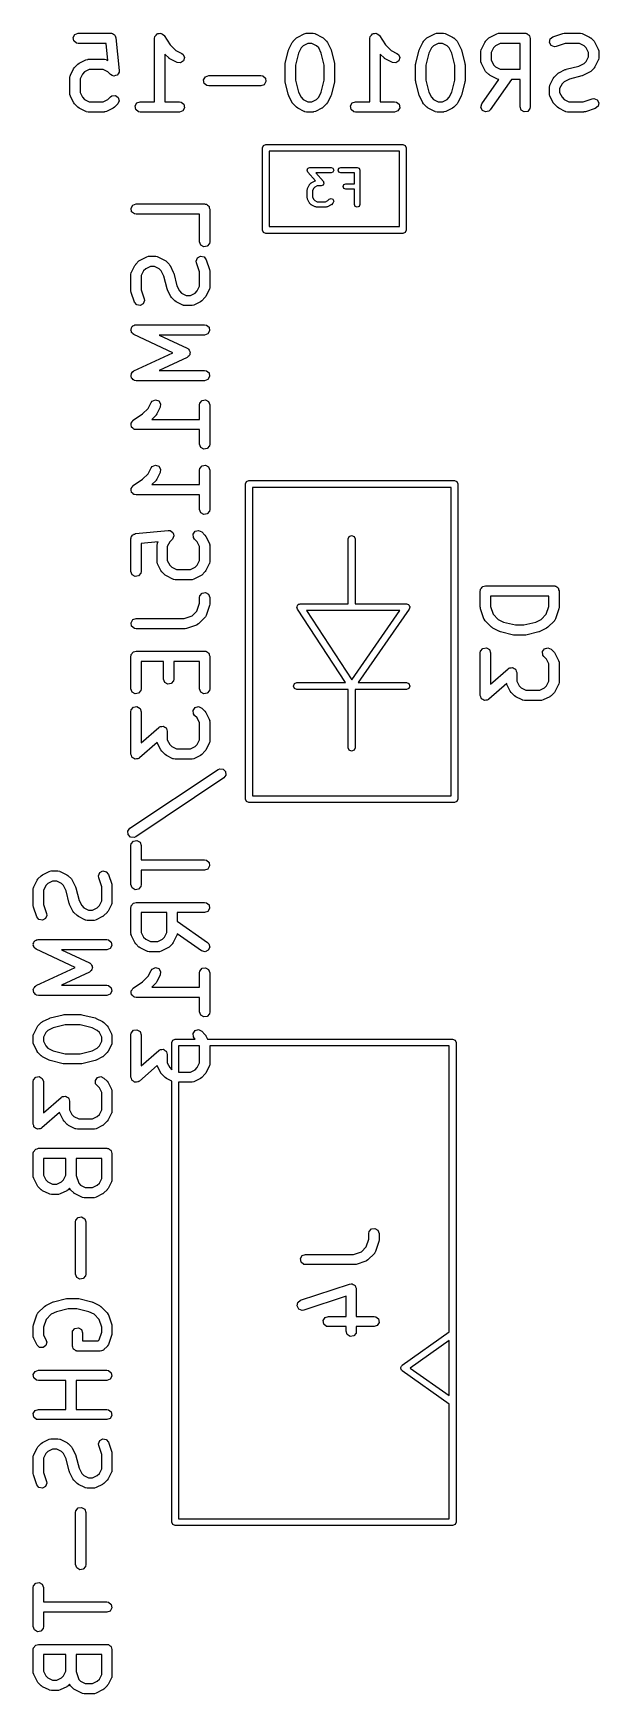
# Model space of a CAD drawing. Extents: x -0.04 to 3.6, y -0.04 to 0.91.
# Drawn here: x -0.038 to 0.287, y -0.04 to 0.914 of the extents above.
import ezdxf

# ---------------------------------------------------------------- set-up
doc = ezdxf.new("R2010")
doc.units = 0
doc.header["$MEASUREMENT"] = 0
doc.layers.add('BLACK', color=7, linetype='CONTINUOUS')

msp = doc.modelspace()

# ---------------------------------------------------------------- linework, layer by layer
at = {"layer": 'BLACK', "linetype": 'CONTINUOUS'}
for p, q in [((-0.01508, 0.91203), (-0.01407, 0.91378)), ((-0.01473, 0.91004), (-0.01508, 0.91203)), ((-0.01318, 0.90875), (-0.01473, 0.91004)), ((-0.01407, 0.91378), (-0.01217, 0.91447)), ((-0.01217, 0.90857), (-0.01318, 0.90875)), ((-0.01217, 0.91447), (0.00658, 0.91447)), ((0.00391, 0.90857), (-0.01217, 0.90857)), ((0.00488, 0.8988), (0.00391, 0.90857)), ((0.00658, 0.91447), (0.00673, 0.91445)), ((0.00673, 0.91445), (0.0068, 0.91446)), ((0.0068, 0.91446), (0.00691, 0.91441)), ((0.00691, 0.91441), (0.00759, 0.91429)), ((0.00759, 0.91429), (0.00807, 0.91389)), ((0.00807, 0.91389), (0.00864, 0.91363)), ((0.00864, 0.91363), (0.00882, 0.91326)), ((0.00882, 0.91326), (0.00914, 0.913)), ((0.00914, 0.913), (0.00924, 0.91238)), ((0.00924, 0.91238), (0.00952, 0.91181)), ((0.00952, 0.91181), (0.01139, 0.89307)), ((0.03175, 0.91152), (0.03193, 0.91253)), ((0.03175, 0.8751), (0.03175, 0.91152)), ((0.03193, 0.91253), (0.03203, 0.91266)), ((0.03203, 0.91266), (0.03205, 0.91283)), ((0.03205, 0.91283), (0.03267, 0.91342)), ((0.03267, 0.91342), (0.03322, 0.91408)), ((0.03322, 0.91408), (0.03339, 0.91411)), ((0.03339, 0.91411), (0.03351, 0.91422)), ((0.03351, 0.91422), (0.03437, 0.91428)), ((0.03437, 0.91428), (0.03521, 0.91443)), ((0.03521, 0.91443), (0.03536, 0.91434)), ((0.03536, 0.91434), (0.03553, 0.91435)), ((0.03553, 0.91435), (0.03622, 0.91385)), ((0.03622, 0.91385), (0.03696, 0.91342)), ((0.03696, 0.91342), (0.03702, 0.91326)), ((0.03702, 0.91326), (0.03716, 0.91316)), ((0.03716, 0.91316), (0.04074, 0.90778)), ((0.04074, 0.90778), (0.04395, 0.90457)), ((0.10892, 0.90534), (0.1108, 0.90909)), ((0.1108, 0.90909), (0.11132, 0.9098)), ((0.11132, 0.9098), (0.11135, 0.90986)), ((0.11135, 0.90986), (0.11323, 0.91173)), ((0.11323, 0.91173), (0.11395, 0.91224)), ((0.11395, 0.91224), (0.11399, 0.91229)), ((0.11399, 0.91229), (0.11774, 0.91416)), ((0.11706, 0.90722), (0.11587, 0.90602)), ((0.11976, 0.90857), (0.11706, 0.90722)), ((0.11774, 0.91416), (0.11873, 0.91445)), ((0.11873, 0.91445), (0.1189, 0.91441)), ((0.1189, 0.91441), (0.11906, 0.91447)), ((0.11906, 0.91447), (0.12281, 0.91447)), ((0.12212, 0.90857), (0.11976, 0.90857)), ((0.12481, 0.90722), (0.12212, 0.90857)), ((0.12281, 0.91447), (0.12382, 0.91429)), ((0.12382, 0.91429), (0.12396, 0.91418)), ((0.12396, 0.91418), (0.12413, 0.91416)), ((0.12413, 0.91416), (0.12788, 0.91229)), ((0.12601, 0.90602), (0.12481, 0.90722)), ((0.12788, 0.91229), (0.12859, 0.91176)), ((0.12859, 0.91176), (0.12865, 0.91173)), ((0.12865, 0.91173), (0.13053, 0.90986)), ((0.13053, 0.90986), (0.13103, 0.90914)), ((0.13103, 0.90914), (0.13108, 0.90909)), ((0.13108, 0.90909), (0.13295, 0.90534)), ((0.15548, 0.91152), (0.15566, 0.91253)), ((0.15548, 0.8751), (0.15548, 0.91152)), ((0.15566, 0.91253), (0.15577, 0.91266)), ((0.15577, 0.91266), (0.15579, 0.91283)), ((0.15579, 0.91283), (0.15641, 0.91342)), ((0.15641, 0.91342), (0.15696, 0.91408)), ((0.15696, 0.91408), (0.15712, 0.91411)), ((0.15712, 0.91411), (0.15725, 0.91422)), ((0.15725, 0.91422), (0.1581, 0.91428)), ((0.1581, 0.91428), (0.15895, 0.91443)), ((0.15895, 0.91443), (0.15909, 0.91434)), ((0.15909, 0.91434), (0.15926, 0.91435)), ((0.15926, 0.91435), (0.15995, 0.91385)), ((0.15995, 0.91385), (0.1607, 0.91342)), ((0.1607, 0.91342), (0.16076, 0.91326)), ((0.16076, 0.91326), (0.16089, 0.91316)), ((0.16089, 0.91316), (0.16448, 0.90778)), ((0.16448, 0.90778), (0.16768, 0.90457)), ((0.18391, 0.90534), (0.18579, 0.90909)), ((0.18579, 0.90909), (0.18632, 0.9098)), ((0.18632, 0.9098), (0.18634, 0.90986)), ((0.18634, 0.90986), (0.18822, 0.91173)), ((0.18822, 0.91173), (0.18894, 0.91224)), ((0.18894, 0.91224), (0.18898, 0.91229)), ((0.18898, 0.91229), (0.19273, 0.91416)), ((0.19206, 0.90722), (0.19086, 0.90602)), ((0.19475, 0.90857), (0.19206, 0.90722)), ((0.19273, 0.91416), (0.19372, 0.91445)), ((0.19372, 0.91445), (0.19389, 0.91441)), ((0.19389, 0.91441), (0.19406, 0.91447)), ((0.19406, 0.91447), (0.19781, 0.91447)), ((0.19711, 0.90857), (0.19475, 0.90857)), ((0.19981, 0.90722), (0.19711, 0.90857)), ((0.19781, 0.91447), (0.19881, 0.91429)), ((0.19881, 0.91429), (0.19895, 0.91418)), ((0.19895, 0.91418), (0.19912, 0.91416)), ((0.19912, 0.91416), (0.20287, 0.91229)), ((0.201, 0.90602), (0.19981, 0.90722)), ((0.20287, 0.91229), (0.20358, 0.91176)), ((0.20358, 0.91176), (0.20364, 0.91173)), ((0.20364, 0.91173), (0.20552, 0.90986)), ((0.20552, 0.90986), (0.20602, 0.90914)), ((0.20602, 0.90914), (0.20607, 0.90909)), ((0.20607, 0.90909), (0.20794, 0.90534)), ((0.21954, 0.90534), (0.22141, 0.90909)), ((0.22141, 0.90909), (0.22194, 0.9098)), ((0.22194, 0.9098), (0.22196, 0.90986)), ((0.22196, 0.90986), (0.22384, 0.91173)), ((0.22384, 0.91173), (0.22456, 0.91224)), ((0.22456, 0.91224), (0.22461, 0.91229)), ((0.22461, 0.91229), (0.22836, 0.91416)), ((0.22767, 0.90722), (0.22648, 0.90602)), ((0.23037, 0.90857), (0.22767, 0.90722)), ((0.22836, 0.91416), (0.22934, 0.91445)), ((0.22934, 0.91445), (0.22951, 0.91441)), ((0.22951, 0.91441), (0.22968, 0.91447)), ((0.22968, 0.91447), (0.24467, 0.91447)), ((0.24172, 0.90857), (0.23037, 0.90857)), ((0.24172, 0.89385), (0.24172, 0.90857)), ((0.24467, 0.91447), (0.24506, 0.91441)), ((0.24506, 0.91441), (0.24519, 0.91443)), ((0.24519, 0.91443), (0.2453, 0.91436)), ((0.2453, 0.91436), (0.24568, 0.91429)), ((0.24568, 0.91429), (0.24627, 0.9138)), ((0.24627, 0.9138), (0.24694, 0.91342)), ((0.24694, 0.91342), (0.24703, 0.91317)), ((0.24703, 0.91317), (0.24723, 0.913)), ((0.24723, 0.913), (0.24736, 0.91224)), ((0.24736, 0.91224), (0.24763, 0.91152)), ((0.24763, 0.91152), (0.24763, 0.87215)), ((0.25863, 0.90921), (0.25903, 0.91119)), ((0.25959, 0.90744), (0.25863, 0.90921)), ((0.25903, 0.91119), (0.26061, 0.91245)), ((0.26147, 0.90669), (0.25959, 0.90744)), ((0.26061, 0.91245), (0.26624, 0.91432)), ((0.26248, 0.90684), (0.26147, 0.90669)), ((0.26765, 0.90857), (0.26248, 0.90684)), ((0.26624, 0.91432), (0.26711, 0.91445)), ((0.26711, 0.91445), (0.26717, 0.91447)), ((0.26717, 0.91447), (0.27654, 0.91447)), ((0.27585, 0.90857), (0.26765, 0.90857)), ((0.27854, 0.90722), (0.27585, 0.90857)), ((0.27654, 0.91447), (0.27755, 0.91429)), ((0.27755, 0.91429), (0.27769, 0.91418)), ((0.27769, 0.91418), (0.27786, 0.91416)), ((0.27786, 0.91416), (0.28162, 0.91229)), ((0.27974, 0.90602), (0.27854, 0.90722)), ((0.28162, 0.91229), (0.28232, 0.91176)), ((0.28232, 0.91176), (0.28238, 0.91173)), ((0.28238, 0.91173), (0.28426, 0.90986)), ((0.28426, 0.90986), (0.28476, 0.90914)), ((0.28476, 0.90914), (0.28481, 0.90909)), ((0.28481, 0.90909), (0.28669, 0.90534)), ((-0.01238, 0.89673), (-0.01166, 0.89724)), ((-0.01166, 0.89724), (-0.01161, 0.89729)), ((-0.01161, 0.89729), (-0.00787, 0.89916)), ((-0.00787, 0.89916), (-0.00688, 0.89946)), ((-0.00688, 0.89946), (-0.00671, 0.89941)), ((-0.00671, 0.89941), (-0.00654, 0.89948)), ((-0.00654, 0.89948), (0.00283, 0.89948)), ((0.00283, 0.89948), (0.00384, 0.8993)), ((0.00384, 0.8993), (0.00397, 0.89918)), ((0.00397, 0.89918), (0.00415, 0.89916)), ((0.00415, 0.89916), (0.00488, 0.8988)), ((0.04011, 0.90006), (0.03765, 0.90252)), ((0.03765, 0.90252), (0.03765, 0.8751)), ((0.04017, 0.90003), (0.04011, 0.90006)), ((0.04088, 0.89951), (0.04017, 0.90003)), ((0.04463, 0.89763), (0.04088, 0.89951)), ((0.04395, 0.90457), (0.04727, 0.90291)), ((0.04663, 0.8974), (0.04463, 0.89763)), ((0.04832, 0.89851), (0.04663, 0.8974)), ((0.04727, 0.90291), (0.04809, 0.9023)), ((0.04809, 0.9023), (0.0489, 0.90045)), ((0.0489, 0.90045), (0.04832, 0.89851)), ((0.10674, 0.89652), (0.10684, 0.8971)), ((0.10683, 0.89724), (0.1087, 0.90474)), ((0.10684, 0.8971), (0.10683, 0.89724)), ((0.1087, 0.90474), (0.10891, 0.9052)), ((0.10891, 0.9052), (0.10892, 0.90534)), ((0.11435, 0.90299), (0.11264, 0.89616)), ((0.11587, 0.90602), (0.11435, 0.90299)), ((0.12753, 0.90299), (0.12601, 0.90602)), ((0.12923, 0.89616), (0.12753, 0.90299)), ((0.13295, 0.90534), (0.1331, 0.90485)), ((0.1331, 0.90485), (0.13318, 0.90474)), ((0.13318, 0.90474), (0.13505, 0.89724)), ((0.13505, 0.89724), (0.13509, 0.89665)), ((0.16385, 0.90006), (0.16139, 0.90252)), ((0.16139, 0.90252), (0.16139, 0.8751)), ((0.1639, 0.90003), (0.16385, 0.90006)), ((0.16461, 0.89951), (0.1639, 0.90003)), ((0.16836, 0.89763), (0.16461, 0.89951)), ((0.16768, 0.90457), (0.171, 0.90291)), ((0.17037, 0.8974), (0.16836, 0.89763)), ((0.17206, 0.89851), (0.17037, 0.8974)), ((0.171, 0.90291), (0.17183, 0.9023)), ((0.17183, 0.9023), (0.17263, 0.90045)), ((0.17263, 0.90045), (0.17206, 0.89851)), ((0.18173, 0.89652), (0.18183, 0.8971)), ((0.18182, 0.89724), (0.18369, 0.90474)), ((0.18183, 0.8971), (0.18182, 0.89724)), ((0.18369, 0.90474), (0.1839, 0.9052)), ((0.1839, 0.9052), (0.18391, 0.90534)), ((0.18934, 0.90299), (0.18763, 0.89616)), ((0.19086, 0.90602), (0.18934, 0.90299)), ((0.20252, 0.90299), (0.201, 0.90602)), ((0.20423, 0.89616), (0.20252, 0.90299)), ((0.20794, 0.90534), (0.20809, 0.90485)), ((0.20809, 0.90485), (0.20817, 0.90474)), ((0.20817, 0.90474), (0.21004, 0.89724)), ((0.21004, 0.89724), (0.21008, 0.89665)), ((0.21922, 0.90402), (0.2194, 0.90503)), ((0.21922, 0.8984), (0.21922, 0.90402)), ((0.21928, 0.89823), (0.21922, 0.8984)), ((0.21924, 0.89806), (0.21928, 0.89823)), ((0.21954, 0.89708), (0.21924, 0.89806)), ((0.2194, 0.90503), (0.21951, 0.90517)), ((0.21951, 0.90517), (0.21954, 0.90534)), ((0.22141, 0.89333), (0.21954, 0.89708)), ((0.22648, 0.90602), (0.22513, 0.90332)), ((0.22513, 0.90332), (0.22513, 0.89909)), ((0.22513, 0.89909), (0.22648, 0.8964)), ((0.27551, 0.89556), (0.27854, 0.89707)), ((0.27854, 0.89707), (0.27974, 0.89827)), ((0.28109, 0.90332), (0.27974, 0.90602)), ((0.27974, 0.89827), (0.28109, 0.90097)), ((0.28109, 0.90097), (0.28109, 0.90332)), ((0.28669, 0.89895), (0.28481, 0.8952)), ((0.28669, 0.90534), (0.28698, 0.90436)), ((0.2867, 0.89913), (0.28669, 0.89895)), ((0.28682, 0.89926), (0.2867, 0.89913)), ((0.287, 0.90027), (0.28682, 0.89926)), ((0.28698, 0.90436), (0.28694, 0.90419)), ((0.28694, 0.90419), (0.287, 0.90402)), ((0.287, 0.90402), (0.287, 0.90027)), ((-0.017, 0.88902), (-0.01682, 0.89003)), ((-0.017, 0.87965), (-0.017, 0.88902)), ((-0.01682, 0.89003), (-0.01671, 0.89017)), ((-0.01671, 0.89017), (-0.01668, 0.89034)), ((-0.01668, 0.89034), (-0.01481, 0.89409)), ((-0.01481, 0.89409), (-0.01428, 0.8948)), ((-0.01428, 0.8948), (-0.01426, 0.89486)), ((-0.01426, 0.89486), (-0.01238, 0.89673)), ((-0.00974, 0.89102), (-0.01109, 0.88833)), ((-0.01109, 0.88833), (-0.01109, 0.88035)), ((-0.00855, 0.89222), (-0.00974, 0.89102)), ((-0.00585, 0.89357), (-0.00855, 0.89222)), ((0.00213, 0.89357), (-0.00585, 0.89357)), ((0.00483, 0.89222), (0.00213, 0.89357)), ((0.00637, 0.89068), (0.00483, 0.89222)), ((0.00638, 0.89068), (0.00637, 0.89068)), ((0.00639, 0.89066), (0.00638, 0.89068)), ((0.0073, 0.89025), (0.00639, 0.89066)), ((0.0082, 0.88983), (0.0073, 0.89025)), ((0.00821, 0.88984), (0.0082, 0.88983)), ((0.00823, 0.88983), (0.00821, 0.88984)), ((0.00919, 0.8901), (0.00823, 0.88983)), ((0.01015, 0.89035), (0.00919, 0.8901)), ((0.01016, 0.89037), (0.01015, 0.89035)), ((0.01018, 0.89038), (0.01016, 0.89037)), ((0.01074, 0.8912), (0.01018, 0.89038)), ((0.01131, 0.89201), (0.01074, 0.8912)), ((0.01131, 0.89204), (0.0113, 0.89203)), ((0.0113, 0.89203), (0.01131, 0.89201)), ((0.01139, 0.89307), (0.01131, 0.89204)), ((0.05991, 0.88766), (0.06092, 0.88941)), ((0.06026, 0.88567), (0.05991, 0.88766)), ((0.06092, 0.88941), (0.06282, 0.8901)), ((0.06282, 0.8901), (0.09282, 0.8901)), ((0.09282, 0.8901), (0.09383, 0.88992)), ((0.09383, 0.88992), (0.09537, 0.88862)), ((0.09537, 0.88862), (0.09573, 0.88664)), ((0.10674, 0.88715), (0.10674, 0.89652)), ((0.11264, 0.89616), (0.11264, 0.88751)), ((0.11264, 0.88751), (0.11435, 0.88068)), ((0.12753, 0.88068), (0.12923, 0.88751)), ((0.12923, 0.88751), (0.12923, 0.89616)), ((0.13509, 0.89665), (0.13514, 0.89652)), ((0.13514, 0.89652), (0.13514, 0.88715)), ((0.18173, 0.88715), (0.18173, 0.89652)), ((0.18763, 0.89616), (0.18763, 0.88751)), ((0.18763, 0.88751), (0.18934, 0.88068)), ((0.20252, 0.88068), (0.20423, 0.88751)), ((0.20423, 0.88751), (0.20423, 0.89616)), ((0.21008, 0.89665), (0.21013, 0.89652)), ((0.21013, 0.89652), (0.21013, 0.88715)), ((0.21976, 0.87384), (0.22963, 0.88795)), ((0.22146, 0.89328), (0.22141, 0.89333)), ((0.22196, 0.89256), (0.22146, 0.89328)), ((0.22384, 0.89068), (0.22196, 0.89256)), ((0.2239, 0.89066), (0.22384, 0.89068)), ((0.22461, 0.89013), (0.2239, 0.89066)), ((0.23684, 0.88794), (0.2246, 0.87046)), ((0.22836, 0.88826), (0.22461, 0.89013)), ((0.22648, 0.8964), (0.22767, 0.8952)), ((0.22767, 0.8952), (0.23037, 0.89385)), ((0.22853, 0.88824), (0.22836, 0.88826)), ((0.22867, 0.88812), (0.22853, 0.88824)), ((0.22963, 0.88795), (0.22867, 0.88812)), ((0.23037, 0.89385), (0.24172, 0.89385)), ((0.24172, 0.88794), (0.23684, 0.88794)), ((0.24172, 0.87215), (0.24172, 0.88794)), ((0.25891, 0.88472), (0.26078, 0.88847)), ((0.26078, 0.88847), (0.26131, 0.88918)), ((0.26131, 0.88918), (0.26133, 0.88924)), ((0.26133, 0.88924), (0.26321, 0.89111)), ((0.26321, 0.89111), (0.26393, 0.89162)), ((0.26393, 0.89162), (0.26398, 0.89166)), ((0.26398, 0.89166), (0.26772, 0.89354)), ((0.27008, 0.88811), (0.26704, 0.8866)), ((0.26772, 0.89354), (0.26821, 0.89368)), ((0.26821, 0.89368), (0.26833, 0.89376)), ((0.26833, 0.89376), (0.27551, 0.89556)), ((0.27726, 0.88991), (0.27008, 0.88811)), ((0.27738, 0.88999), (0.27726, 0.88991)), ((0.27786, 0.89013), (0.27738, 0.88999)), ((0.28162, 0.89201), (0.27786, 0.89013)), ((0.28166, 0.89205), (0.28162, 0.89201)), ((0.28238, 0.89256), (0.28166, 0.89205)), ((0.28426, 0.89443), (0.28238, 0.89256)), ((0.28428, 0.89449), (0.28426, 0.89443)), ((0.28481, 0.8952), (0.28428, 0.89449)), ((-0.01694, 0.87948), (-0.017, 0.87965)), ((-0.01698, 0.87931), (-0.01694, 0.87948)), ((-0.01668, 0.87833), (-0.01698, 0.87931)), ((-0.01481, 0.87458), (-0.01668, 0.87833)), ((-0.01109, 0.88035), (-0.00974, 0.87765)), ((0.00483, 0.87645), (0.00637, 0.87799)), ((0.00637, 0.87799), (0.00721, 0.87858)), ((0.00721, 0.87858), (0.00922, 0.87875)), ((0.00922, 0.87875), (0.01087, 0.87759)), ((0.06181, 0.88437), (0.06026, 0.88567)), ((0.06282, 0.8842), (0.06181, 0.88437)), ((0.09282, 0.8842), (0.06282, 0.8842)), ((0.09472, 0.88489), (0.09282, 0.8842)), ((0.09573, 0.88664), (0.09472, 0.88489)), ((0.10679, 0.88702), (0.10674, 0.88715)), ((0.10683, 0.88643), (0.10679, 0.88702)), ((0.1087, 0.87893), (0.10683, 0.88643)), ((0.10878, 0.87882), (0.1087, 0.87893)), ((0.10892, 0.87833), (0.10878, 0.87882)), ((0.1108, 0.87458), (0.10892, 0.87833)), ((0.11435, 0.88068), (0.11587, 0.87765)), ((0.12601, 0.87765), (0.12753, 0.88068)), ((0.13295, 0.87833), (0.13108, 0.87458)), ((0.13297, 0.87847), (0.13295, 0.87833)), ((0.13318, 0.87893), (0.13297, 0.87847)), ((0.13505, 0.88643), (0.13318, 0.87893)), ((0.13514, 0.88715), (0.13504, 0.88657)), ((0.13504, 0.88657), (0.13505, 0.88643)), ((0.18177, 0.88702), (0.18173, 0.88715)), ((0.18182, 0.88643), (0.18177, 0.88702)), ((0.18369, 0.87893), (0.18182, 0.88643)), ((0.18377, 0.87882), (0.18369, 0.87893)), ((0.18391, 0.87833), (0.18377, 0.87882)), ((0.18579, 0.87458), (0.18391, 0.87833)), ((0.18934, 0.88068), (0.19086, 0.87765)), ((0.201, 0.87765), (0.20252, 0.88068)), ((0.20794, 0.87833), (0.20607, 0.87458)), ((0.20796, 0.87847), (0.20794, 0.87833)), ((0.20817, 0.87893), (0.20796, 0.87847)), ((0.21004, 0.88643), (0.20817, 0.87893)), ((0.21013, 0.88715), (0.21003, 0.88657)), ((0.21003, 0.88657), (0.21004, 0.88643)), ((0.25859, 0.8834), (0.25877, 0.88441)), ((0.25859, 0.87965), (0.25859, 0.8834)), ((0.25865, 0.87948), (0.25859, 0.87965)), ((0.25861, 0.87931), (0.25865, 0.87948)), ((0.25891, 0.87833), (0.25861, 0.87931)), ((0.25877, 0.88441), (0.25888, 0.88454)), ((0.25888, 0.88454), (0.25891, 0.88472)), ((0.26078, 0.87458), (0.25891, 0.87833)), ((0.26585, 0.8854), (0.2645, 0.8827)), ((0.2645, 0.8827), (0.2645, 0.88035)), ((0.2645, 0.88035), (0.26585, 0.87765)), ((0.26704, 0.8866), (0.26585, 0.8854)), ((-0.01476, 0.87453), (-0.01481, 0.87458)), ((-0.01426, 0.87381), (-0.01476, 0.87453)), ((-0.01238, 0.87194), (-0.01426, 0.87381)), ((-0.01232, 0.87191), (-0.01238, 0.87194)), ((-0.01161, 0.87138), (-0.01232, 0.87191)), ((-0.00787, 0.86951), (-0.01161, 0.87138)), ((-0.00974, 0.87765), (-0.00855, 0.87645)), ((-0.00855, 0.87645), (-0.00585, 0.8751)), ((-0.00769, 0.86949), (-0.00787, 0.86951)), ((-0.00755, 0.86938), (-0.00769, 0.86949)), ((-0.00654, 0.8692), (-0.00755, 0.86938)), ((0.00283, 0.8692), (-0.00654, 0.8692)), ((-0.00585, 0.8751), (0.00213, 0.8751)), ((0.00213, 0.8751), (0.00483, 0.87645)), ((0.00299, 0.86926), (0.00283, 0.8692)), ((0.00317, 0.86922), (0.00299, 0.86926)), ((0.00415, 0.86951), (0.00317, 0.86922)), ((0.0079, 0.87138), (0.00415, 0.86951)), ((0.00794, 0.87143), (0.0079, 0.87138)), ((0.00867, 0.87194), (0.00794, 0.87143)), ((0.01054, 0.87381), (0.00867, 0.87194)), ((0.01139, 0.87564), (0.01054, 0.87381)), ((0.01087, 0.87759), (0.01139, 0.87564)), ((0.02054, 0.87266), (0.02155, 0.87441)), ((0.02089, 0.87067), (0.02054, 0.87266)), ((0.02244, 0.86938), (0.02089, 0.87067)), ((0.02155, 0.87441), (0.02345, 0.8751)), ((0.02345, 0.8692), (0.02244, 0.86938)), ((0.02345, 0.8751), (0.03175, 0.8751)), ((0.04595, 0.8692), (0.02345, 0.8692)), ((0.03765, 0.8751), (0.04595, 0.8751)), ((0.04595, 0.8751), (0.04696, 0.87492)), ((0.04785, 0.86989), (0.04595, 0.8692)), ((0.04696, 0.87492), (0.04851, 0.87363)), ((0.04886, 0.87164), (0.04785, 0.86989)), ((0.04851, 0.87363), (0.04886, 0.87164)), ((0.11085, 0.87453), (0.1108, 0.87458)), ((0.11135, 0.87381), (0.11085, 0.87453)), ((0.11323, 0.87194), (0.11135, 0.87381)), ((0.11328, 0.87191), (0.11323, 0.87194)), ((0.11399, 0.87138), (0.11328, 0.87191)), ((0.11774, 0.86951), (0.11399, 0.87138)), ((0.11587, 0.87765), (0.11706, 0.87645)), ((0.11706, 0.87645), (0.11976, 0.8751)), ((0.11792, 0.86949), (0.11774, 0.86951)), ((0.11805, 0.86938), (0.11792, 0.86949)), ((0.11906, 0.8692), (0.11805, 0.86938)), ((0.12281, 0.8692), (0.11906, 0.8692)), ((0.11976, 0.8751), (0.12212, 0.8751)), ((0.12212, 0.8751), (0.12481, 0.87645)), ((0.12298, 0.86926), (0.12281, 0.8692)), ((0.12315, 0.86922), (0.12298, 0.86926)), ((0.12413, 0.86951), (0.12315, 0.86922)), ((0.12788, 0.87138), (0.12413, 0.86951)), ((0.12481, 0.87645), (0.12601, 0.87765)), ((0.12793, 0.87143), (0.12788, 0.87138)), ((0.12865, 0.87194), (0.12793, 0.87143)), ((0.13053, 0.87381), (0.12865, 0.87194)), ((0.13055, 0.87387), (0.13053, 0.87381)), ((0.13108, 0.87458), (0.13055, 0.87387)), ((0.14428, 0.87266), (0.14529, 0.87441)), ((0.14463, 0.87067), (0.14428, 0.87266)), ((0.14618, 0.86938), (0.14463, 0.87067)), ((0.14529, 0.87441), (0.14719, 0.8751)), ((0.14719, 0.8692), (0.14618, 0.86938)), ((0.14719, 0.8751), (0.15548, 0.8751)), ((0.16968, 0.8692), (0.14719, 0.8692)), ((0.16139, 0.8751), (0.16968, 0.8751)), ((0.16968, 0.8751), (0.17069, 0.87492)), ((0.17158, 0.86989), (0.16968, 0.8692)), ((0.17069, 0.87492), (0.17224, 0.87363)), ((0.17259, 0.87164), (0.17158, 0.86989)), ((0.17224, 0.87363), (0.17259, 0.87164)), ((0.18584, 0.87453), (0.18579, 0.87458)), ((0.18634, 0.87381), (0.18584, 0.87453)), ((0.18822, 0.87194), (0.18634, 0.87381)), ((0.18828, 0.87191), (0.18822, 0.87194)), ((0.18898, 0.87138), (0.18828, 0.87191)), ((0.19273, 0.86951), (0.18898, 0.87138)), ((0.19086, 0.87765), (0.19206, 0.87645)), ((0.19206, 0.87645), (0.19475, 0.8751)), ((0.19291, 0.86949), (0.19273, 0.86951)), ((0.19304, 0.86938), (0.19291, 0.86949)), ((0.19406, 0.8692), (0.19304, 0.86938)), ((0.19781, 0.8692), (0.19406, 0.8692)), ((0.19475, 0.8751), (0.19711, 0.8751)), ((0.19711, 0.8751), (0.19981, 0.87645)), ((0.19797, 0.86926), (0.19781, 0.8692)), ((0.19814, 0.86922), (0.19797, 0.86926)), ((0.19912, 0.86951), (0.19814, 0.86922)), ((0.20287, 0.87138), (0.19912, 0.86951)), ((0.19981, 0.87645), (0.201, 0.87765)), ((0.20292, 0.87143), (0.20287, 0.87138)), ((0.20364, 0.87194), (0.20292, 0.87143)), ((0.20552, 0.87381), (0.20364, 0.87194)), ((0.20554, 0.87387), (0.20552, 0.87381)), ((0.20607, 0.87458), (0.20554, 0.87387)), ((0.21924, 0.87189), (0.21976, 0.87384)), ((0.22009, 0.87006), (0.21924, 0.87189)), ((0.22192, 0.86921), (0.22009, 0.87006)), ((0.22387, 0.86973), (0.22192, 0.86921)), ((0.2246, 0.87046), (0.22387, 0.86973)), ((0.24241, 0.87025), (0.24172, 0.87215)), ((0.24416, 0.86924), (0.24241, 0.87025)), ((0.24615, 0.86959), (0.24416, 0.86924)), ((0.24745, 0.87114), (0.24615, 0.86959)), ((0.24763, 0.87215), (0.24745, 0.87114)), ((0.26083, 0.87453), (0.26078, 0.87458)), ((0.26133, 0.87381), (0.26083, 0.87453)), ((0.26321, 0.87194), (0.26133, 0.87381)), ((0.26327, 0.87191), (0.26321, 0.87194)), ((0.26398, 0.87138), (0.26327, 0.87191)), ((0.26772, 0.86951), (0.26398, 0.87138)), ((0.26585, 0.87765), (0.26704, 0.87645)), ((0.26704, 0.87645), (0.26974, 0.8751)), ((0.2679, 0.86949), (0.26772, 0.86951)), ((0.26804, 0.86938), (0.2679, 0.86949)), ((0.26905, 0.8692), (0.26804, 0.86938)), ((0.27842, 0.8692), (0.26905, 0.8692)), ((0.26974, 0.8751), (0.27794, 0.8751)), ((0.27794, 0.8751), (0.28311, 0.87683)), ((0.27848, 0.86922), (0.27842, 0.8692)), ((0.27935, 0.86935), (0.27848, 0.86922)), ((0.28498, 0.87122), (0.27935, 0.86935)), ((0.28311, 0.87683), (0.28412, 0.87698)), ((0.28412, 0.87698), (0.286, 0.87623)), ((0.28656, 0.87248), (0.28498, 0.87122)), ((0.286, 0.87623), (0.28697, 0.87446)), ((0.28697, 0.87446), (0.28656, 0.87248)), ((0.09366, 0.84862), (0.09424, 0.85001)), ((0.09424, 0.85001), (0.09563, 0.85059)), ((0.09563, 0.85059), (0.17437, 0.85059)), ((0.17437, 0.85059), (0.17576, 0.85001)), ((0.17576, 0.85001), (0.17634, 0.84862)), ((0.09366, 0.80138), (0.09366, 0.84862)), ((0.0976, 0.84665), (0.0976, 0.80335)), ((0.1724, 0.84665), (0.0976, 0.84665)), ((0.1724, 0.80335), (0.1724, 0.84665)), ((0.17634, 0.84862), (0.17634, 0.80138)), ((0.11936, 0.83578), (0.11939, 0.83583)), ((0.11958, 0.83527), (0.11936, 0.83578)), ((0.11937, 0.83588), (0.11961, 0.83638)), ((0.11939, 0.83583), (0.11937, 0.83588)), ((0.11975, 0.83474), (0.11958, 0.83527)), ((0.11961, 0.83638), (0.11983, 0.83689)), ((0.12416, 0.8297), (0.11975, 0.83474)), ((0.11983, 0.83689), (0.11988, 0.83691)), ((0.11988, 0.83691), (0.1199, 0.83696)), ((0.1199, 0.83696), (0.12043, 0.83714)), ((0.12043, 0.83714), (0.12094, 0.83735)), ((0.12094, 0.83735), (0.13312, 0.83735)), ((0.13312, 0.8342), (0.12441, 0.8342)), ((0.12441, 0.8342), (0.12869, 0.82932)), ((0.13312, 0.83735), (0.13424, 0.83689)), ((0.13424, 0.83467), (0.13312, 0.8342)), ((0.13424, 0.83689), (0.1347, 0.83578)), ((0.1347, 0.83578), (0.13424, 0.83467)), ((0.13717, 0.83578), (0.13764, 0.83689)), ((0.13764, 0.83467), (0.13717, 0.83578)), ((0.13764, 0.83689), (0.13875, 0.83735)), ((0.13875, 0.8342), (0.13764, 0.83467)), ((0.13875, 0.83735), (0.14812, 0.83735)), ((0.14655, 0.8342), (0.13875, 0.8342)), ((0.14655, 0.82798), (0.14655, 0.8342)), ((0.14812, 0.83735), (0.14924, 0.83689)), ((0.14924, 0.83689), (0.1497, 0.83578)), ((0.1497, 0.83578), (0.1497, 0.8161)), ((0.11936, 0.82453), (0.11951, 0.82487)), ((0.11936, 0.81984), (0.11936, 0.82453)), ((0.11951, 0.82487), (0.11953, 0.82524)), ((0.11953, 0.82524), (0.12047, 0.82711)), ((0.12047, 0.82711), (0.12066, 0.82728)), ((0.12066, 0.82728), (0.12076, 0.82752)), ((0.12076, 0.82752), (0.1217, 0.82846)), ((0.1217, 0.82846), (0.12194, 0.82856)), ((0.12194, 0.82856), (0.12211, 0.82875)), ((0.12211, 0.82875), (0.12398, 0.82969)), ((0.12317, 0.82547), (0.12251, 0.82416)), ((0.12251, 0.82416), (0.12251, 0.82022)), ((0.12375, 0.82605), (0.12317, 0.82547)), ((0.12506, 0.82671), (0.12375, 0.82605)), ((0.12398, 0.82969), (0.12416, 0.8297)), ((0.1275, 0.82671), (0.12506, 0.82671)), ((0.12801, 0.82692), (0.1275, 0.82671)), ((0.12854, 0.8271), (0.12801, 0.82692)), ((0.12856, 0.82715), (0.12854, 0.8271)), ((0.12861, 0.82717), (0.12856, 0.82715)), ((0.12883, 0.82768), (0.12861, 0.82717)), ((0.12869, 0.82932), (0.12886, 0.82879)), ((0.12907, 0.82818), (0.12883, 0.82768)), ((0.12886, 0.82879), (0.12908, 0.82828)), ((0.12908, 0.82828), (0.12905, 0.82823)), ((0.12905, 0.82823), (0.12907, 0.82818)), ((0.13999, 0.82641), (0.14045, 0.82752)), ((0.14045, 0.82529), (0.13999, 0.82641)), ((0.14045, 0.82752), (0.14156, 0.82798)), ((0.14156, 0.82483), (0.14045, 0.82529)), ((0.14156, 0.82798), (0.14655, 0.82798)), ((0.14655, 0.82483), (0.14156, 0.82483)), ((0.14655, 0.8161), (0.14655, 0.82483)), ((0.01817, 0.81392), (0.01918, 0.81567)), ((0.01852, 0.81193), (0.01817, 0.81392)), ((0.02007, 0.81063), (0.01852, 0.81193)), ((0.01918, 0.81567), (0.02108, 0.81636)), ((0.02108, 0.81636), (0.06045, 0.81636)), ((0.06045, 0.81636), (0.06083, 0.81629)), ((0.06083, 0.81629), (0.06096, 0.81631)), ((0.06096, 0.81631), (0.06107, 0.81625)), ((0.06107, 0.81625), (0.06146, 0.81618)), ((0.06146, 0.81618), (0.06205, 0.81569)), ((0.06205, 0.81569), (0.06271, 0.8153)), ((0.06271, 0.8153), (0.0628, 0.81505)), ((0.0628, 0.81505), (0.06301, 0.81488)), ((0.06301, 0.81488), (0.06314, 0.81413)), ((0.06314, 0.81413), (0.0634, 0.81341)), ((0.0634, 0.81341), (0.0634, 0.79466)), ((0.11951, 0.81951), (0.11936, 0.81984)), ((0.11953, 0.81914), (0.11951, 0.81951)), ((0.12047, 0.81727), (0.11953, 0.81914)), ((0.12066, 0.8171), (0.12047, 0.81727)), ((0.12076, 0.81686), (0.12066, 0.8171)), ((0.1217, 0.81592), (0.12076, 0.81686)), ((0.12194, 0.81582), (0.1217, 0.81592)), ((0.12211, 0.81562), (0.12194, 0.81582)), ((0.12398, 0.81469), (0.12211, 0.81562)), ((0.12251, 0.82022), (0.12317, 0.8189)), ((0.12317, 0.8189), (0.12375, 0.81833)), ((0.12375, 0.81833), (0.12506, 0.81767)), ((0.12435, 0.81466), (0.12398, 0.81469)), ((0.12469, 0.81452), (0.12435, 0.81466)), ((0.13031, 0.81452), (0.12469, 0.81452)), ((0.12506, 0.81767), (0.12994, 0.81767)), ((0.12994, 0.81767), (0.13126, 0.81833)), ((0.13065, 0.81466), (0.13031, 0.81452)), ((0.13102, 0.81469), (0.13065, 0.81466)), ((0.13289, 0.81562), (0.13102, 0.81469)), ((0.13126, 0.81833), (0.13201, 0.81908)), ((0.13201, 0.81908), (0.13312, 0.81954)), ((0.13306, 0.81582), (0.13289, 0.81562)), ((0.1333, 0.81592), (0.13306, 0.81582)), ((0.13312, 0.81954), (0.13424, 0.81908)), ((0.13424, 0.81686), (0.1333, 0.81592)), ((0.13424, 0.81908), (0.1347, 0.81797)), ((0.1347, 0.81797), (0.13424, 0.81686)), ((0.14701, 0.81498), (0.14655, 0.8161)), ((0.14812, 0.81452), (0.14701, 0.81498)), ((0.14924, 0.81498), (0.14812, 0.81452)), ((0.1497, 0.8161), (0.14924, 0.81498)), ((0.02108, 0.81045), (0.02007, 0.81063)), ((0.0575, 0.81045), (0.02108, 0.81045)), ((0.0575, 0.79466), (0.0575, 0.81045)), ((0.09424, 0.79999), (0.09366, 0.80138)), ((0.0976, 0.80335), (0.1724, 0.80335)), ((0.17634, 0.80138), (0.17576, 0.79999)), ((0.05819, 0.79276), (0.0575, 0.79466)), ((0.05994, 0.79175), (0.05819, 0.79276)), ((0.06192, 0.7921), (0.05994, 0.79175)), ((0.06322, 0.79365), (0.06192, 0.7921)), ((0.0634, 0.79466), (0.06322, 0.79365)), ((0.09563, 0.79941), (0.09424, 0.79999)), ((0.17437, 0.79941), (0.09563, 0.79941)), ((0.17576, 0.79999), (0.17437, 0.79941)), ((0.02086, 0.78175), (0.02274, 0.78362)), ((0.02274, 0.78362), (0.02346, 0.78413)), ((0.02346, 0.78413), (0.02351, 0.78418)), ((0.02351, 0.78418), (0.02726, 0.78605)), ((0.02726, 0.78605), (0.02824, 0.78634)), ((0.02824, 0.78634), (0.02841, 0.7863)), ((0.02841, 0.7863), (0.02858, 0.78636)), ((0.02858, 0.78636), (0.03233, 0.78636)), ((0.03233, 0.78636), (0.03334, 0.78619)), ((0.03334, 0.78619), (0.03347, 0.78607)), ((0.03347, 0.78607), (0.03365, 0.78605)), ((0.03365, 0.78605), (0.0374, 0.78418)), ((0.0374, 0.78418), (0.03811, 0.78365)), ((0.03811, 0.78365), (0.03816, 0.78362)), ((0.03816, 0.78362), (0.04004, 0.78175)), ((0.05562, 0.78349), (0.05636, 0.78537)), ((0.05577, 0.78248), (0.05562, 0.78349)), ((0.0575, 0.77731), (0.05577, 0.78248)), ((0.05636, 0.78537), (0.05814, 0.78633)), ((0.05814, 0.78633), (0.06012, 0.78593)), ((0.06012, 0.78593), (0.06137, 0.78434)), ((0.06137, 0.78434), (0.06325, 0.77872)), ((0.01813, 0.77591), (0.0183, 0.77692)), ((0.01813, 0.76654), (0.01813, 0.77591)), ((0.0183, 0.77692), (0.01842, 0.77706)), ((0.01842, 0.77706), (0.01844, 0.77723)), ((0.01844, 0.77723), (0.02031, 0.78098)), ((0.02031, 0.78098), (0.02084, 0.78169)), ((0.02084, 0.78169), (0.02086, 0.78175)), ((0.02538, 0.77791), (0.02403, 0.77521)), ((0.02403, 0.77521), (0.02403, 0.76702)), ((0.02658, 0.77911), (0.02538, 0.77791)), ((0.02927, 0.78046), (0.02658, 0.77911)), ((0.03163, 0.78046), (0.02927, 0.78046)), ((0.03433, 0.77911), (0.03163, 0.78046)), ((0.03552, 0.77791), (0.03433, 0.77911)), ((0.03704, 0.77488), (0.03552, 0.77791)), ((0.03884, 0.7677), (0.03704, 0.77488)), ((0.04004, 0.78175), (0.04055, 0.78103)), ((0.04055, 0.78103), (0.04059, 0.78098)), ((0.04059, 0.78098), (0.04247, 0.77723)), ((0.04247, 0.77723), (0.04261, 0.77674)), ((0.04261, 0.77674), (0.04269, 0.77663)), ((0.04269, 0.77663), (0.04449, 0.76944)), ((0.0575, 0.76911), (0.0575, 0.77731)), ((0.06325, 0.77872), (0.06338, 0.77785)), ((0.06338, 0.77785), (0.0634, 0.77779)), ((0.0634, 0.77779), (0.0634, 0.76841)), ((0.01815, 0.76648), (0.01813, 0.76654)), ((0.01828, 0.7656), (0.01815, 0.76648)), ((0.02015, 0.75998), (0.01828, 0.7656)), ((0.02403, 0.76702), (0.02575, 0.76185)), ((0.03891, 0.76758), (0.03884, 0.7677)), ((0.03906, 0.76709), (0.03891, 0.76758)), ((0.04093, 0.76334), (0.03906, 0.76709)), ((0.04098, 0.7633), (0.04093, 0.76334)), ((0.04149, 0.76258), (0.04098, 0.7633)), ((0.04449, 0.76944), (0.046, 0.76641)), ((0.046, 0.76641), (0.0472, 0.76521)), ((0.0472, 0.76521), (0.0499, 0.76387)), ((0.0499, 0.76387), (0.05225, 0.76387)), ((0.05225, 0.76387), (0.05495, 0.76521)), ((0.05495, 0.76521), (0.05615, 0.76641)), ((0.05615, 0.76641), (0.0575, 0.76911)), ((0.06121, 0.76334), (0.06069, 0.76263)), ((0.06309, 0.76709), (0.06121, 0.76334)), ((0.06311, 0.76727), (0.06309, 0.76709)), ((0.06322, 0.7674), (0.06311, 0.76727)), ((0.0634, 0.76841), (0.06322, 0.7674)), ((0.02141, 0.7584), (0.02015, 0.75998)), ((0.02339, 0.75799), (0.02141, 0.7584)), ((0.02516, 0.75895), (0.02339, 0.75799)), ((0.0259, 0.76083), (0.02516, 0.75895)), ((0.02575, 0.76185), (0.0259, 0.76083)), ((0.04336, 0.7607), (0.04149, 0.76258)), ((0.04342, 0.76067), (0.04336, 0.7607)), ((0.04413, 0.76015), (0.04342, 0.76067)), ((0.04788, 0.75827), (0.04413, 0.76015)), ((0.04805, 0.75825), (0.04788, 0.75827)), ((0.04819, 0.75814), (0.04805, 0.75825)), ((0.0492, 0.75796), (0.04819, 0.75814)), ((0.05295, 0.75796), (0.0492, 0.75796)), ((0.05311, 0.75802), (0.05295, 0.75796)), ((0.05329, 0.75798), (0.05311, 0.75802)), ((0.05427, 0.75827), (0.05329, 0.75798)), ((0.05802, 0.76015), (0.05427, 0.75827)), ((0.05806, 0.76019), (0.05802, 0.76015)), ((0.05879, 0.7607), (0.05806, 0.76019)), ((0.06066, 0.76258), (0.05879, 0.7607)), ((0.06069, 0.76263), (0.06066, 0.76258)), ((0.01814, 0.74378), (0.01824, 0.74416)), ((0.01817, 0.74455), (0.01849, 0.74511)), ((0.01824, 0.74416), (0.01817, 0.74455)), ((0.01849, 0.74511), (0.01866, 0.74574)), ((0.01866, 0.74574), (0.01898, 0.74596)), ((0.01898, 0.74596), (0.01918, 0.7463)), ((0.01918, 0.7463), (0.01979, 0.74652)), ((0.01979, 0.74652), (0.02031, 0.74689)), ((0.02031, 0.74689), (0.02071, 0.74686)), ((0.02071, 0.74686), (0.02108, 0.74699)), ((0.02108, 0.74699), (0.06045, 0.74699)), ((0.06045, 0.74699), (0.06146, 0.74682)), ((0.06146, 0.74682), (0.06301, 0.74552)), ((0.06301, 0.74552), (0.06336, 0.74353)), ((0.01841, 0.7432), (0.01814, 0.74378)), ((0.01852, 0.74256), (0.01841, 0.7432)), ((0.01882, 0.74231), (0.01852, 0.74256)), ((0.01899, 0.74195), (0.01882, 0.74231)), ((0.01983, 0.74136), (0.01899, 0.74195)), ((0.04222, 0.73092), (0.01983, 0.74136)), ((0.06045, 0.74109), (0.03439, 0.74109)), ((0.03439, 0.74109), (0.05045, 0.73359)), ((0.06235, 0.74178), (0.06045, 0.74109)), ((0.06336, 0.74353), (0.06235, 0.74178)), ((0.01983, 0.72047), (0.04222, 0.73092)), ((0.05045, 0.72824), (0.03439, 0.72075)), ((0.05045, 0.73359), (0.05077, 0.73337)), ((0.05099, 0.72878), (0.05045, 0.72824)), ((0.05077, 0.73337), (0.05089, 0.73334)), ((0.05089, 0.73334), (0.05097, 0.73323)), ((0.05097, 0.73323), (0.05129, 0.733)), ((0.05162, 0.72922), (0.05099, 0.72878)), ((0.05129, 0.733), (0.05161, 0.73231)), ((0.05161, 0.73231), (0.05205, 0.73168)), ((0.05169, 0.72948), (0.05162, 0.72922)), ((0.05188, 0.72967), (0.05169, 0.72948)), ((0.05194, 0.73043), (0.05188, 0.72967)), ((0.05214, 0.73117), (0.05194, 0.73043)), ((0.05205, 0.73168), (0.05203, 0.73142)), ((0.05203, 0.73142), (0.05214, 0.73117)), ((0.01817, 0.71831), (0.01837, 0.71865)), ((0.01828, 0.71767), (0.01817, 0.71831)), ((0.01823, 0.71703), (0.01828, 0.71767)), ((0.01845, 0.71671), (0.01823, 0.71703)), ((0.01837, 0.71865), (0.0184, 0.71904)), ((0.0184, 0.71904), (0.01886, 0.7195)), ((0.01852, 0.71632), (0.01845, 0.71671)), ((0.01901, 0.7159), (0.01852, 0.71632)), ((0.01886, 0.7195), (0.01918, 0.72006)), ((0.01938, 0.71537), (0.01901, 0.7159)), ((0.01918, 0.72006), (0.01955, 0.72019)), ((0.01955, 0.72019), (0.01983, 0.72047)), ((0.03439, 0.72075), (0.06045, 0.72075)), ((0.06045, 0.72075), (0.06146, 0.72057)), ((0.06235, 0.71553), (0.06045, 0.71484)), ((0.06146, 0.72057), (0.06301, 0.71927)), ((0.06336, 0.71728), (0.06235, 0.71553)), ((0.06301, 0.71927), (0.06336, 0.71728)), ((0.01977, 0.71527), (0.01938, 0.71537)), ((0.02007, 0.71502), (0.01977, 0.71527)), ((0.02108, 0.71484), (0.02007, 0.71502)), ((0.06045, 0.71484), (0.02108, 0.71484)), ((0.02482, 0.69572), (0.02803, 0.69892)), ((0.02803, 0.69892), (0.02969, 0.70224)), ((0.02969, 0.70224), (0.0303, 0.70307)), ((0.0303, 0.70307), (0.03215, 0.70387)), ((0.03215, 0.70387), (0.03409, 0.70329)), ((0.03497, 0.6996), (0.03309, 0.69585)), ((0.03409, 0.70329), (0.0352, 0.70161)), ((0.0352, 0.70161), (0.03497, 0.6996)), ((0.0575, 0.70092), (0.05767, 0.70193)), ((0.0575, 0.69263), (0.0575, 0.70092)), ((0.05767, 0.70193), (0.05897, 0.70348)), ((0.05897, 0.70348), (0.06096, 0.70383)), ((0.06096, 0.70383), (0.06271, 0.70282)), ((0.06271, 0.70282), (0.0634, 0.70092)), ((0.0634, 0.70092), (0.0634, 0.67842)), ((0.01817, 0.69019), (0.01826, 0.69033)), ((0.01832, 0.68934), (0.01817, 0.69019)), ((0.01824, 0.6905), (0.01875, 0.69119)), ((0.01826, 0.69033), (0.01824, 0.6905)), ((0.01837, 0.68849), (0.01832, 0.68934)), ((0.01849, 0.68836), (0.01837, 0.68849)), ((0.01852, 0.6882), (0.01849, 0.68836)), ((0.01918, 0.68764), (0.01852, 0.6882)), ((0.01875, 0.69119), (0.01918, 0.69193)), ((0.01918, 0.69193), (0.01934, 0.69199)), ((0.01977, 0.68702), (0.01918, 0.68764)), ((0.01934, 0.69199), (0.01944, 0.69213)), ((0.01944, 0.69213), (0.02482, 0.69572)), ((0.01994, 0.68701), (0.01977, 0.68702)), ((0.02007, 0.6869), (0.01994, 0.68701)), ((0.02108, 0.68672), (0.02007, 0.6869)), ((0.03254, 0.69508), (0.03008, 0.69263)), ((0.03008, 0.69263), (0.0575, 0.69263)), ((0.03257, 0.69514), (0.03254, 0.69508)), ((0.03309, 0.69585), (0.03257, 0.69514)), ((0.0575, 0.68672), (0.02108, 0.68672)), ((0.0575, 0.67842), (0.0575, 0.68672)), ((0.05819, 0.67653), (0.0575, 0.67842)), ((0.06322, 0.67741), (0.06192, 0.67587)), ((0.0634, 0.67842), (0.06322, 0.67741)), ((0.05994, 0.67551), (0.05819, 0.67653)), ((0.06192, 0.67587), (0.05994, 0.67551)), ((0.02482, 0.65822), (0.02803, 0.66143)), ((0.02803, 0.66143), (0.02969, 0.66475)), ((0.02969, 0.66475), (0.0303, 0.66557)), ((0.0303, 0.66557), (0.03215, 0.66637)), ((0.03215, 0.66637), (0.03409, 0.6658)), ((0.03309, 0.65836), (0.03257, 0.65765)), ((0.03497, 0.66211), (0.03309, 0.65836)), ((0.03409, 0.6658), (0.0352, 0.66411)), ((0.0352, 0.66411), (0.03497, 0.66211)), ((0.0575, 0.66343), (0.05767, 0.66443)), ((0.0575, 0.65513), (0.0575, 0.66343)), ((0.05767, 0.66443), (0.05897, 0.66598)), ((0.05897, 0.66598), (0.06096, 0.66633)), ((0.06096, 0.66633), (0.06271, 0.66532)), ((0.06271, 0.66532), (0.0634, 0.66343)), ((0.0634, 0.66343), (0.0634, 0.64093)), ((0.01817, 0.65269), (0.01826, 0.65284)), ((0.01832, 0.65185), (0.01817, 0.65269)), ((0.01824, 0.65301), (0.01875, 0.6537)), ((0.01826, 0.65284), (0.01824, 0.65301)), ((0.01837, 0.65099), (0.01832, 0.65185)), ((0.01849, 0.65087), (0.01837, 0.65099)), ((0.01852, 0.6507), (0.01849, 0.65087)), ((0.01918, 0.65015), (0.01852, 0.6507)), ((0.01875, 0.6537), (0.01918, 0.65444)), ((0.01918, 0.65444), (0.01934, 0.6545)), ((0.01977, 0.64953), (0.01918, 0.65015)), ((0.01934, 0.6545), (0.01944, 0.65463)), ((0.01944, 0.65463), (0.02482, 0.65822)), ((0.01994, 0.64951), (0.01977, 0.64953)), ((0.02007, 0.6494), (0.01994, 0.64951)), ((0.02108, 0.64922), (0.02007, 0.6494)), ((0.0575, 0.64922), (0.02108, 0.64922)), ((0.03254, 0.65759), (0.03008, 0.65513)), ((0.03008, 0.65513), (0.0575, 0.65513)), ((0.03257, 0.65765), (0.03254, 0.65759)), ((0.0575, 0.64093), (0.0575, 0.64922)), ((0.08398, 0.65555), (0.08455, 0.65694)), ((0.08398, 0.47445), (0.08398, 0.65555)), ((0.08455, 0.65694), (0.08594, 0.65752)), ((0.08594, 0.65752), (0.20405, 0.65752)), ((0.08791, 0.65358), (0.08791, 0.47642)), ((0.20209, 0.65358), (0.08791, 0.65358)), ((0.20209, 0.47642), (0.20209, 0.65358)), ((0.20405, 0.65752), (0.20545, 0.65694)), ((0.20545, 0.65694), (0.20602, 0.65555)), ((0.20602, 0.65555), (0.20602, 0.47445)), ((0.05819, 0.63903), (0.0575, 0.64093)), ((0.06322, 0.63992), (0.06192, 0.63837)), ((0.0634, 0.64093), (0.06322, 0.63992)), ((0.05994, 0.63802), (0.05819, 0.63903)), ((0.06192, 0.63837), (0.05994, 0.63802)), ((0.01813, 0.62428), (0.01818, 0.62439)), ((0.01815, 0.62421), (0.01813, 0.62428)), ((0.01813, 0.62406), (0.01815, 0.62421)), ((0.01813, 0.60531), (0.01813, 0.62406)), ((0.01818, 0.62439), (0.0183, 0.62506)), ((0.0183, 0.62506), (0.01871, 0.62555)), ((0.01871, 0.62555), (0.01896, 0.62612)), ((0.01896, 0.62612), (0.01934, 0.6263)), ((0.01934, 0.6263), (0.0196, 0.62661)), ((0.0196, 0.62661), (0.02022, 0.62672)), ((0.02022, 0.62672), (0.02078, 0.62699)), ((0.02078, 0.62699), (0.03953, 0.62887)), ((0.0338, 0.62236), (0.02403, 0.62138)), ((0.02403, 0.62138), (0.02403, 0.60531)), ((0.03312, 0.62031), (0.0333, 0.62132)), ((0.03312, 0.61093), (0.03312, 0.62031)), ((0.0333, 0.62132), (0.03341, 0.62145)), ((0.03341, 0.62145), (0.03344, 0.62163)), ((0.03344, 0.62163), (0.0338, 0.62236)), ((0.04038, 0.62231), (0.03903, 0.61961)), ((0.03953, 0.62887), (0.04055, 0.62879)), ((0.04191, 0.62384), (0.04038, 0.62231)), ((0.04055, 0.62879), (0.04057, 0.62878)), ((0.04057, 0.62878), (0.04059, 0.62878)), ((0.04059, 0.62878), (0.0414, 0.62821)), ((0.0414, 0.62821), (0.04222, 0.62765)), ((0.04192, 0.62386), (0.04191, 0.62384)), ((0.04194, 0.62387), (0.04192, 0.62386)), ((0.04235, 0.62477), (0.04194, 0.62387)), ((0.04222, 0.62765), (0.04223, 0.62764)), ((0.04223, 0.62764), (0.04224, 0.62762)), ((0.04224, 0.62762), (0.0425, 0.62667)), ((0.04277, 0.62567), (0.04235, 0.62477)), ((0.0425, 0.62667), (0.04277, 0.62571)), ((0.04277, 0.62571), (0.04276, 0.62569)), ((0.04276, 0.62569), (0.04277, 0.62567)), ((0.05385, 0.62669), (0.055, 0.62835)), ((0.05402, 0.62468), (0.05385, 0.62669)), ((0.05461, 0.62384), (0.05402, 0.62468)), ((0.05615, 0.62231), (0.05461, 0.62384)), ((0.055, 0.62835), (0.05696, 0.62887)), ((0.0575, 0.61961), (0.05615, 0.62231)), ((0.05696, 0.62887), (0.05879, 0.62802)), ((0.05879, 0.62802), (0.06066, 0.62614)), ((0.06066, 0.62614), (0.06117, 0.62542)), ((0.06117, 0.62542), (0.06121, 0.62538)), ((0.06121, 0.62538), (0.06309, 0.62163)), ((0.06309, 0.62163), (0.06338, 0.62064)), ((0.06338, 0.62064), (0.06334, 0.62047)), ((0.06334, 0.62047), (0.0634, 0.62031)), ((0.0634, 0.62031), (0.0634, 0.61093)), ((0.14299, 0.62403), (0.14357, 0.62542)), ((0.14299, 0.5867), (0.14299, 0.62403)), ((0.14357, 0.62542), (0.14496, 0.626)), ((0.14496, 0.626), (0.14635, 0.62542)), ((0.14635, 0.62542), (0.14693, 0.62403)), ((0.14693, 0.62403), (0.14693, 0.5867)), ((0.03318, 0.61077), (0.03312, 0.61093)), ((0.03314, 0.61059), (0.03318, 0.61077)), ((0.03344, 0.60961), (0.03314, 0.61059)), ((0.03903, 0.61961), (0.03903, 0.61163)), ((0.03903, 0.61163), (0.04038, 0.60893)), ((0.05615, 0.60893), (0.0575, 0.61163)), ((0.0575, 0.61163), (0.0575, 0.61961)), ((0.0634, 0.61093), (0.06322, 0.60992)), ((0.01882, 0.60341), (0.01813, 0.60531)), ((0.02057, 0.6024), (0.01882, 0.60341)), ((0.02255, 0.60275), (0.02057, 0.6024)), ((0.02385, 0.6043), (0.02255, 0.60275)), ((0.02403, 0.60531), (0.02385, 0.6043)), ((0.03531, 0.60586), (0.03344, 0.60961)), ((0.03536, 0.60582), (0.03531, 0.60586)), ((0.03586, 0.60509), (0.03536, 0.60582)), ((0.03774, 0.60322), (0.03586, 0.60509)), ((0.0378, 0.60319), (0.03774, 0.60322)), ((0.03851, 0.60267), (0.0378, 0.60319)), ((0.04225, 0.60079), (0.03851, 0.60267)), ((0.04038, 0.60893), (0.04157, 0.60773)), ((0.04157, 0.60773), (0.04427, 0.60638)), ((0.04427, 0.60638), (0.05225, 0.60638)), ((0.05225, 0.60638), (0.05495, 0.60773)), ((0.05802, 0.60267), (0.05427, 0.60079)), ((0.05495, 0.60773), (0.05615, 0.60893)), ((0.05806, 0.60271), (0.05802, 0.60267)), ((0.05879, 0.60322), (0.05806, 0.60271)), ((0.06066, 0.60509), (0.05879, 0.60322)), ((0.06069, 0.60515), (0.06066, 0.60509)), ((0.06121, 0.60586), (0.06069, 0.60515)), ((0.06309, 0.60961), (0.06121, 0.60586)), ((0.06311, 0.60979), (0.06309, 0.60961)), ((0.06322, 0.60992), (0.06311, 0.60979)), ((0.04243, 0.60077), (0.04225, 0.60079)), ((0.04257, 0.60066), (0.04243, 0.60077)), ((0.04358, 0.60048), (0.04257, 0.60066)), ((0.05295, 0.60048), (0.04358, 0.60048)), ((0.05311, 0.60054), (0.05295, 0.60048)), ((0.05329, 0.6005), (0.05311, 0.60054)), ((0.05427, 0.60079), (0.05329, 0.6005)), ((0.05767, 0.59132), (0.05897, 0.59287)), ((0.05897, 0.59287), (0.06096, 0.59322)), ((0.06096, 0.59322), (0.06271, 0.59221)), ((0.06271, 0.59221), (0.0634, 0.59031)), ((0.21891, 0.59406), (0.21898, 0.59444)), ((0.21891, 0.58469), (0.21891, 0.59406)), ((0.21896, 0.59457), (0.21902, 0.59469)), ((0.21898, 0.59444), (0.21896, 0.59457)), ((0.21902, 0.59469), (0.21909, 0.59507)), ((0.21909, 0.59507), (0.21958, 0.59566)), ((0.21958, 0.59566), (0.21997, 0.59632)), ((0.21997, 0.59632), (0.22022, 0.59641)), ((0.22022, 0.59641), (0.22039, 0.59662)), ((0.22039, 0.59662), (0.22115, 0.59675)), ((0.22115, 0.59675), (0.22187, 0.59701)), ((0.22187, 0.59701), (0.26123, 0.59701)), ((0.26123, 0.59701), (0.26162, 0.59694)), ((0.26162, 0.59694), (0.26175, 0.59697)), ((0.26175, 0.59697), (0.26186, 0.5969)), ((0.26186, 0.5969), (0.26225, 0.59683)), ((0.26225, 0.59683), (0.26283, 0.59634)), ((0.26283, 0.59634), (0.2635, 0.59596)), ((0.2635, 0.59596), (0.26359, 0.59571)), ((0.26359, 0.59571), (0.26379, 0.59554)), ((0.26379, 0.59554), (0.26393, 0.59478)), ((0.26393, 0.59478), (0.26419, 0.59406)), ((0.26419, 0.59406), (0.26419, 0.58469)), ((0.05323, 0.57977), (0.05599, 0.58253)), ((0.05599, 0.58253), (0.0575, 0.58704)), ((0.0575, 0.59031), (0.05767, 0.59132)), ((0.0575, 0.58704), (0.0575, 0.59031)), ((0.06325, 0.58563), (0.06137, 0.58)), ((0.0634, 0.58656), (0.06325, 0.58569)), ((0.06325, 0.58569), (0.06325, 0.58563)), ((0.0634, 0.59031), (0.0634, 0.58656)), ((0.11349, 0.58473), (0.11357, 0.58493)), ((0.11371, 0.58421), (0.11349, 0.58473)), ((0.11353, 0.58514), (0.11385, 0.5856)), ((0.11357, 0.58493), (0.11353, 0.58514)), ((0.11381, 0.58366), (0.11371, 0.58421)), ((0.14133, 0.5414), (0.11381, 0.58366)), ((0.11385, 0.5856), (0.11407, 0.58612)), ((0.11407, 0.58612), (0.11427, 0.5862)), ((0.11427, 0.5862), (0.11439, 0.58638)), ((0.11439, 0.58638), (0.11494, 0.58648)), ((0.11494, 0.58648), (0.11546, 0.5867)), ((0.11546, 0.5867), (0.14299, 0.5867)), ((0.17269, 0.58276), (0.11909, 0.58276)), ((0.11909, 0.58276), (0.14501, 0.54296)), ((0.14501, 0.54296), (0.17269, 0.58276)), ((0.14693, 0.5867), (0.17646, 0.5867)), ((0.17808, 0.58361), (0.14873, 0.5414)), ((0.17646, 0.5867), (0.17701, 0.58647)), ((0.17701, 0.58647), (0.17758, 0.58635)), ((0.17758, 0.58635), (0.17768, 0.58619)), ((0.17768, 0.58619), (0.17785, 0.58612)), ((0.17785, 0.58612), (0.17808, 0.58558)), ((0.17808, 0.58558), (0.1784, 0.58508)), ((0.1782, 0.58418), (0.17808, 0.58361)), ((0.17843, 0.58473), (0.1782, 0.58418)), ((0.1784, 0.58508), (0.17836, 0.5849)), ((0.17836, 0.5849), (0.17843, 0.58473)), ((0.21893, 0.58462), (0.21891, 0.58469)), ((0.21906, 0.58375), (0.21893, 0.58462)), ((0.22094, 0.57813), (0.21906, 0.58375)), ((0.22482, 0.59111), (0.22482, 0.58516)), ((0.25828, 0.59111), (0.22482, 0.59111)), ((0.22482, 0.58516), (0.22632, 0.58066)), ((0.25678, 0.58066), (0.25828, 0.58516)), ((0.25828, 0.58516), (0.25828, 0.59111)), ((0.26404, 0.58375), (0.26216, 0.57813)), ((0.26419, 0.58469), (0.26404, 0.58382)), ((0.26404, 0.58382), (0.26404, 0.58375)), ((0.01817, 0.57582), (0.01918, 0.57757)), ((0.01852, 0.57383), (0.01817, 0.57582)), ((0.02007, 0.57254), (0.01852, 0.57383)), ((0.01918, 0.57757), (0.02108, 0.57826)), ((0.02108, 0.57236), (0.02007, 0.57254)), ((0.02108, 0.57826), (0.04872, 0.57826)), ((0.04872, 0.57826), (0.05323, 0.57977)), ((0.05013, 0.57251), (0.04926, 0.57238)), ((0.05576, 0.57439), (0.05013, 0.57251)), ((0.0559, 0.57449), (0.05576, 0.57439)), ((0.05607, 0.57451), (0.0559, 0.57449)), ((0.05691, 0.5751), (0.05607, 0.57451)), ((0.06066, 0.57885), (0.05691, 0.5751)), ((0.06074, 0.57901), (0.06066, 0.57885)), ((0.06089, 0.5791), (0.06074, 0.57901)), ((0.06137, 0.58), (0.06089, 0.5791)), ((0.22105, 0.57799), (0.22094, 0.57813)), ((0.22106, 0.57781), (0.22105, 0.57799)), ((0.22165, 0.57697), (0.22106, 0.57781)), ((0.2254, 0.57322), (0.22165, 0.57697)), ((0.22546, 0.5732), (0.2254, 0.57322)), ((0.22617, 0.57267), (0.22546, 0.5732)), ((0.22992, 0.5708), (0.22617, 0.57267)), ((0.22632, 0.58066), (0.22924, 0.57774)), ((0.22924, 0.57774), (0.23227, 0.57622)), ((0.23227, 0.57622), (0.2391, 0.57451)), ((0.2391, 0.57451), (0.244, 0.57451)), ((0.244, 0.57451), (0.25083, 0.57622)), ((0.25083, 0.57622), (0.25386, 0.57774)), ((0.25693, 0.57267), (0.25318, 0.5708)), ((0.25386, 0.57774), (0.25678, 0.58066)), ((0.25698, 0.57272), (0.25693, 0.57267)), ((0.2577, 0.57322), (0.25698, 0.57272)), ((0.26145, 0.57697), (0.2577, 0.57322)), ((0.26152, 0.57713), (0.26145, 0.57697)), ((0.26167, 0.57722), (0.26152, 0.57713)), ((0.26216, 0.57813), (0.26167, 0.57722)), ((0.0492, 0.57236), (0.02108, 0.57236)), ((0.04926, 0.57238), (0.0492, 0.57236)), ((0.23006, 0.57078), (0.22992, 0.5708)), ((0.23052, 0.57057), (0.23006, 0.57078)), ((0.23802, 0.5687), (0.23052, 0.57057)), ((0.23816, 0.56871), (0.23802, 0.5687)), ((0.23874, 0.56861), (0.23816, 0.56871)), ((0.24436, 0.56861), (0.23874, 0.56861)), ((0.24449, 0.56866), (0.24436, 0.56861)), ((0.24508, 0.5687), (0.24449, 0.56866)), ((0.25258, 0.57057), (0.24508, 0.5687)), ((0.25269, 0.57065), (0.25258, 0.57057)), ((0.25318, 0.5708), (0.25269, 0.57065)), ((0.01813, 0.55656), (0.01819, 0.55695)), ((0.01813, 0.53782), (0.01813, 0.55656)), ((0.01817, 0.55708), (0.01824, 0.55719)), ((0.01819, 0.55695), (0.01817, 0.55708)), ((0.01824, 0.55719), (0.0183, 0.55757)), ((0.0183, 0.55757), (0.0188, 0.55816)), ((0.0188, 0.55816), (0.01918, 0.55883)), ((0.01918, 0.55883), (0.01943, 0.55892)), ((0.01943, 0.55892), (0.0196, 0.55912)), ((0.0196, 0.55912), (0.02036, 0.55925)), ((0.02036, 0.55925), (0.02108, 0.55952)), ((0.02108, 0.55952), (0.06045, 0.55952)), ((0.03687, 0.55361), (0.02403, 0.55361)), ((0.02403, 0.55361), (0.02403, 0.53782)), ((0.03687, 0.54344), (0.03687, 0.55361)), ((0.0575, 0.55361), (0.04278, 0.55361)), ((0.04278, 0.55361), (0.04278, 0.54344)), ((0.0575, 0.53782), (0.0575, 0.55361)), ((0.06045, 0.55952), (0.06083, 0.55945)), ((0.06083, 0.55945), (0.06096, 0.55947)), ((0.06096, 0.55947), (0.06107, 0.55941)), ((0.06107, 0.55941), (0.06146, 0.55934)), ((0.06146, 0.55934), (0.06205, 0.55885)), ((0.06205, 0.55885), (0.06271, 0.55846)), ((0.06271, 0.55846), (0.0628, 0.55821)), ((0.0628, 0.55821), (0.06301, 0.55804)), ((0.06301, 0.55804), (0.06314, 0.55728)), ((0.06314, 0.55728), (0.0634, 0.55656)), ((0.0634, 0.55656), (0.0634, 0.53782)), ((0.21891, 0.55844), (0.21909, 0.55945)), ((0.21891, 0.53407), (0.21891, 0.55844)), ((0.21909, 0.55945), (0.22039, 0.561)), ((0.22039, 0.561), (0.22238, 0.56135)), ((0.22238, 0.56135), (0.22413, 0.56034)), ((0.22413, 0.56034), (0.22482, 0.55844)), ((0.22482, 0.55844), (0.22482, 0.54057)), ((0.25463, 0.5592), (0.25579, 0.56086)), ((0.25481, 0.55719), (0.25463, 0.5592)), ((0.2554, 0.55635), (0.25481, 0.55719)), ((0.25693, 0.55481), (0.2554, 0.55635)), ((0.25579, 0.56086), (0.25774, 0.56138)), ((0.25828, 0.55212), (0.25693, 0.55481)), ((0.25774, 0.56138), (0.25957, 0.56053)), ((0.25957, 0.56053), (0.26145, 0.55865)), ((0.26145, 0.55865), (0.26195, 0.55793)), ((0.26195, 0.55793), (0.262, 0.55788)), ((0.262, 0.55788), (0.26388, 0.55414)), ((0.26388, 0.55414), (0.26417, 0.55315)), ((0.22482, 0.54057), (0.23492, 0.54941)), ((0.23492, 0.54941), (0.2353, 0.54964)), ((0.2353, 0.54964), (0.23539, 0.54975)), ((0.23539, 0.54975), (0.23551, 0.54977)), ((0.23551, 0.54977), (0.2358, 0.54994)), ((0.2358, 0.54994), (0.23659, 0.54996)), ((0.23659, 0.54996), (0.23738, 0.5501)), ((0.23738, 0.5501), (0.23758, 0.54998)), ((0.23758, 0.54998), (0.23782, 0.54998)), ((0.23782, 0.54998), (0.23844, 0.54949)), ((0.23844, 0.54949), (0.23913, 0.54909)), ((0.23913, 0.54909), (0.23921, 0.54887)), ((0.23921, 0.54887), (0.23939, 0.54872)), ((0.23939, 0.54872), (0.23954, 0.54794)), ((0.23954, 0.54794), (0.23982, 0.54719)), ((0.23982, 0.54719), (0.23982, 0.54226)), ((0.25828, 0.54226), (0.25828, 0.55212)), ((0.26417, 0.55315), (0.26413, 0.55298)), ((0.26413, 0.55298), (0.26419, 0.55281)), ((0.26419, 0.55281), (0.26419, 0.54156)), ((0.01882, 0.53592), (0.01813, 0.53782)), ((0.02057, 0.53491), (0.01882, 0.53592)), ((0.02255, 0.53526), (0.02057, 0.53491)), ((0.02385, 0.53681), (0.02255, 0.53526)), ((0.02403, 0.53782), (0.02385, 0.53681)), ((0.03756, 0.54154), (0.03687, 0.54344)), ((0.03931, 0.54053), (0.03756, 0.54154)), ((0.0413, 0.54088), (0.03931, 0.54053)), ((0.0426, 0.54243), (0.0413, 0.54088)), ((0.04278, 0.54344), (0.0426, 0.54243)), ((0.05819, 0.53592), (0.0575, 0.53782)), ((0.05994, 0.53491), (0.05819, 0.53592)), ((0.06192, 0.53526), (0.05994, 0.53491)), ((0.06322, 0.53681), (0.06192, 0.53526)), ((0.0634, 0.53782), (0.06322, 0.53681)), ((0.11149, 0.53943), (0.11207, 0.54082)), ((0.11207, 0.53804), (0.11149, 0.53943)), ((0.11207, 0.54082), (0.11346, 0.5414)), ((0.11346, 0.53746), (0.11207, 0.53804)), ((0.11346, 0.5414), (0.14133, 0.5414)), ((0.14299, 0.53746), (0.11346, 0.53746)), ((0.14299, 0.50393), (0.14299, 0.53746)), ((0.17646, 0.53746), (0.14693, 0.53746)), ((0.14693, 0.53746), (0.14693, 0.50393)), ((0.14873, 0.5414), (0.17646, 0.5414)), ((0.17646, 0.5414), (0.17785, 0.54082)), ((0.17785, 0.53804), (0.17646, 0.53746)), ((0.17785, 0.54082), (0.17843, 0.53943)), ((0.17843, 0.53943), (0.17785, 0.53804)), ((0.23406, 0.54081), (0.22381, 0.53184)), ((0.23422, 0.54024), (0.23406, 0.54081)), ((0.2361, 0.5365), (0.23422, 0.54024)), ((0.23614, 0.53645), (0.2361, 0.5365)), ((0.23665, 0.53573), (0.23614, 0.53645)), ((0.23852, 0.53385), (0.23665, 0.53573)), ((0.23982, 0.54226), (0.24116, 0.53956)), ((0.24116, 0.53956), (0.24236, 0.53837)), ((0.24236, 0.53837), (0.24506, 0.53702)), ((0.24506, 0.53702), (0.25304, 0.53702)), ((0.25304, 0.53702), (0.25574, 0.53837)), ((0.25574, 0.53837), (0.25693, 0.53956)), ((0.25693, 0.53956), (0.25828, 0.54226)), ((0.26145, 0.53573), (0.25957, 0.53385)), ((0.26148, 0.53579), (0.26145, 0.53573)), ((0.262, 0.5365), (0.26148, 0.53579)), ((0.26388, 0.54024), (0.262, 0.5365)), ((0.2639, 0.54042), (0.26388, 0.54024)), ((0.26401, 0.54056), (0.2639, 0.54042)), ((0.26419, 0.54156), (0.26401, 0.54056)), ((0.01813, 0.52469), (0.0183, 0.5257)), ((0.01813, 0.50032), (0.01813, 0.52469)), ((0.0183, 0.5257), (0.0196, 0.52725)), ((0.0196, 0.52725), (0.02159, 0.5276)), ((0.02159, 0.5276), (0.02334, 0.52659)), ((0.02334, 0.52659), (0.02403, 0.52469)), ((0.02403, 0.52469), (0.02403, 0.50683)), ((0.05385, 0.52546), (0.055, 0.52711)), ((0.05402, 0.52345), (0.05385, 0.52546)), ((0.055, 0.52711), (0.05696, 0.52763)), ((0.05696, 0.52763), (0.05879, 0.52678)), ((0.05879, 0.52678), (0.06066, 0.52491)), ((0.06066, 0.52491), (0.06117, 0.52418)), ((0.21918, 0.53332), (0.21891, 0.53407)), ((0.21934, 0.53254), (0.21918, 0.53332)), ((0.21952, 0.53239), (0.21934, 0.53254)), ((0.2196, 0.53217), (0.21952, 0.53239)), ((0.22029, 0.53177), (0.2196, 0.53217)), ((0.22091, 0.53127), (0.22029, 0.53177)), ((0.22115, 0.53128), (0.22091, 0.53127)), ((0.22135, 0.53116), (0.22115, 0.53128)), ((0.22214, 0.5313), (0.22135, 0.53116)), ((0.22293, 0.53131), (0.22214, 0.5313)), ((0.22322, 0.53149), (0.22293, 0.53131)), ((0.22334, 0.53151), (0.22322, 0.53149)), ((0.22343, 0.53161), (0.22334, 0.53151)), ((0.22381, 0.53184), (0.22343, 0.53161)), ((0.23858, 0.53383), (0.23852, 0.53385)), ((0.23929, 0.5333), (0.23858, 0.53383)), ((0.24304, 0.53143), (0.23929, 0.5333)), ((0.24322, 0.53141), (0.24304, 0.53143)), ((0.24335, 0.53129), (0.24322, 0.53141)), ((0.24436, 0.53111), (0.24335, 0.53129)), ((0.25374, 0.53111), (0.24436, 0.53111)), ((0.2539, 0.53117), (0.25374, 0.53111)), ((0.25407, 0.53113), (0.2539, 0.53117)), ((0.25506, 0.53143), (0.25407, 0.53113)), ((0.25881, 0.5333), (0.25506, 0.53143)), ((0.25885, 0.53335), (0.25881, 0.5333)), ((0.25957, 0.53385), (0.25885, 0.53335)), ((0.02403, 0.50683), (0.03413, 0.51567)), ((0.03413, 0.51567), (0.03451, 0.5159)), ((0.03451, 0.5159), (0.0346, 0.516)), ((0.0346, 0.516), (0.03472, 0.51602)), ((0.03472, 0.51602), (0.03501, 0.5162)), ((0.03501, 0.5162), (0.0358, 0.51621)), ((0.0358, 0.51621), (0.03659, 0.51635)), ((0.03659, 0.51635), (0.03679, 0.51623)), ((0.03679, 0.51623), (0.03703, 0.51624)), ((0.03703, 0.51624), (0.03765, 0.51574)), ((0.03765, 0.51574), (0.03834, 0.51534)), ((0.03834, 0.51534), (0.03842, 0.51512)), ((0.05461, 0.5226), (0.05402, 0.52345)), ((0.05615, 0.52107), (0.05461, 0.5226)), ((0.0575, 0.51837), (0.05615, 0.52107)), ((0.0575, 0.50852), (0.0575, 0.51837)), ((0.06117, 0.52418), (0.06121, 0.52414)), ((0.06121, 0.52414), (0.06309, 0.52039)), ((0.06309, 0.52039), (0.06338, 0.51941)), ((0.06338, 0.51941), (0.06334, 0.51923)), ((0.06334, 0.51923), (0.0634, 0.51907)), ((0.0634, 0.51907), (0.0634, 0.50782)), ((0.03327, 0.50706), (0.02302, 0.4981)), ((0.03344, 0.5065), (0.03327, 0.50706)), ((0.03531, 0.50275), (0.03344, 0.5065)), ((0.03842, 0.51512), (0.0386, 0.51497)), ((0.0386, 0.51497), (0.03876, 0.51419)), ((0.03876, 0.51419), (0.03903, 0.51344)), ((0.03903, 0.51344), (0.03903, 0.50852)), ((0.03903, 0.50852), (0.04038, 0.50582)), ((0.04038, 0.50582), (0.04157, 0.50462)), ((0.05495, 0.50462), (0.05615, 0.50582)), ((0.05615, 0.50582), (0.0575, 0.50852)), ((0.06309, 0.5065), (0.06121, 0.50275)), ((0.06311, 0.50667), (0.06309, 0.5065)), ((0.06322, 0.50681), (0.06311, 0.50667)), ((0.0634, 0.50782), (0.06322, 0.50681)), ((0.0184, 0.49957), (0.01813, 0.50032)), ((0.01855, 0.49879), (0.0184, 0.49957)), ((0.01874, 0.49864), (0.01855, 0.49879)), ((0.01882, 0.49842), (0.01874, 0.49864)), ((0.01951, 0.49802), (0.01882, 0.49842)), ((0.02013, 0.49753), (0.01951, 0.49802)), ((0.02036, 0.49753), (0.02013, 0.49753)), ((0.02057, 0.49741), (0.02036, 0.49753)), ((0.02135, 0.49755), (0.02057, 0.49741)), ((0.02215, 0.49757), (0.02135, 0.49755)), ((0.02243, 0.49774), (0.02215, 0.49757)), ((0.02255, 0.49776), (0.02243, 0.49774)), ((0.02264, 0.49787), (0.02255, 0.49776)), ((0.02302, 0.4981), (0.02264, 0.49787)), ((0.03536, 0.5027), (0.03531, 0.50275)), ((0.03586, 0.50198), (0.03536, 0.5027)), ((0.03774, 0.50011), (0.03586, 0.50198)), ((0.0378, 0.50008), (0.03774, 0.50011)), ((0.03851, 0.49955), (0.0378, 0.50008)), ((0.04225, 0.49768), (0.03851, 0.49955)), ((0.04157, 0.50462), (0.04427, 0.50327)), ((0.04243, 0.49766), (0.04225, 0.49768)), ((0.04257, 0.49755), (0.04243, 0.49766)), ((0.04358, 0.49737), (0.04257, 0.49755)), ((0.05295, 0.49737), (0.04358, 0.49737)), ((0.04427, 0.50327), (0.05225, 0.50327)), ((0.05225, 0.50327), (0.05495, 0.50462)), ((0.05311, 0.49743), (0.05295, 0.49737)), ((0.05329, 0.49739), (0.05311, 0.49743)), ((0.05427, 0.49768), (0.05329, 0.49739)), ((0.05802, 0.49955), (0.05427, 0.49768)), ((0.05806, 0.4996), (0.05802, 0.49955)), ((0.05879, 0.50011), (0.05806, 0.4996)), ((0.06066, 0.50198), (0.05879, 0.50011)), ((0.06069, 0.50204), (0.06066, 0.50198)), ((0.06121, 0.50275), (0.06069, 0.50204)), ((0.14357, 0.50254), (0.14299, 0.50393)), ((0.14496, 0.50196), (0.14357, 0.50254)), ((0.14635, 0.50254), (0.14496, 0.50196)), ((0.14693, 0.50393), (0.14635, 0.50254)), ((0.01757, 0.45778), (0.06818, 0.49153)), ((0.07146, 0.48662), (0.02084, 0.45287)), ((0.06818, 0.49153), (0.06912, 0.49194)), ((0.06912, 0.49194), (0.07113, 0.49172)), ((0.07113, 0.49172), (0.07253, 0.49026)), ((0.07266, 0.48824), (0.07146, 0.48662)), ((0.07253, 0.49026), (0.07266, 0.48824)), ((0.08455, 0.47306), (0.08398, 0.47445)), ((0.08594, 0.47248), (0.08455, 0.47306)), ((0.20405, 0.47248), (0.08594, 0.47248)), ((0.08791, 0.47642), (0.20209, 0.47642)), ((0.20545, 0.47306), (0.20405, 0.47248)), ((0.20602, 0.47445), (0.20545, 0.47306)), ((0.01637, 0.45615), (0.01757, 0.45778)), ((0.0165, 0.45414), (0.01637, 0.45615)), ((0.01789, 0.45268), (0.0165, 0.45414)), ((0.0199, 0.45246), (0.01789, 0.45268)), ((0.01813, 0.44783), (0.0183, 0.44884)), ((0.0183, 0.44884), (0.0196, 0.45038)), ((0.0196, 0.45038), (0.02159, 0.45073)), ((0.02084, 0.45287), (0.0199, 0.45246)), ((0.02159, 0.45073), (0.02334, 0.44972)), ((0.02334, 0.44972), (0.02403, 0.44783)), ((0.01813, 0.42533), (0.01813, 0.44783)), ((0.02403, 0.44783), (0.02403, 0.43953)), ((0.02403, 0.43953), (0.06045, 0.43953)), ((0.06045, 0.43953), (0.06146, 0.43935)), ((0.06146, 0.43935), (0.06301, 0.43806)), ((-0.03532, 0.4286), (-0.03344, 0.43047)), ((-0.03344, 0.43047), (-0.03272, 0.43098)), ((-0.03272, 0.43098), (-0.03267, 0.43102)), ((-0.03267, 0.43102), (-0.02892, 0.4329)), ((-0.02892, 0.4329), (-0.02794, 0.43319)), ((-0.02794, 0.43319), (-0.02777, 0.43315)), ((-0.02777, 0.43315), (-0.0276, 0.43321)), ((-0.0276, 0.43321), (-0.02385, 0.43321)), ((-0.02385, 0.43321), (-0.02284, 0.43303)), ((-0.02284, 0.43303), (-0.02271, 0.43292)), ((-0.02271, 0.43292), (-0.02253, 0.4329)), ((-0.02253, 0.4329), (-0.01878, 0.43102)), ((-0.01878, 0.43102), (-0.01808, 0.4305)), ((-0.01808, 0.4305), (-0.01802, 0.43047)), ((-0.01802, 0.43047), (-0.01614, 0.4286)), ((-0.00056, 0.43034), (0.00018, 0.43222)), ((-0.00041, 0.42933), (-0.00056, 0.43034)), ((0.00131, 0.42416), (-0.00041, 0.42933)), ((0.00018, 0.43222), (0.00196, 0.43318)), ((0.00196, 0.43318), (0.00394, 0.43278)), ((0.00394, 0.43278), (0.00519, 0.43119)), ((0.00519, 0.43119), (0.00707, 0.42557)), ((0.06045, 0.43363), (0.02403, 0.43363)), ((0.02403, 0.43363), (0.02403, 0.42533)), ((0.06235, 0.43432), (0.06045, 0.43363)), ((0.06336, 0.43607), (0.06235, 0.43432)), ((0.06301, 0.43806), (0.06336, 0.43607)), ((-0.03806, 0.42276), (-0.03788, 0.42377)), ((-0.03806, 0.41339), (-0.03806, 0.42276)), ((-0.03788, 0.42377), (-0.03776, 0.4239)), ((-0.03776, 0.4239), (-0.03774, 0.42408)), ((-0.03774, 0.42408), (-0.03587, 0.42783)), ((-0.03587, 0.42783), (-0.03534, 0.42854)), ((-0.03534, 0.42854), (-0.03532, 0.4286)), ((-0.0308, 0.42476), (-0.03215, 0.42206)), ((-0.03215, 0.42206), (-0.03215, 0.41386)), ((-0.0296, 0.42596), (-0.0308, 0.42476)), ((-0.02691, 0.42731), (-0.0296, 0.42596)), ((-0.02455, 0.42731), (-0.02691, 0.42731)), ((-0.02185, 0.42596), (-0.02455, 0.42731)), ((-0.02066, 0.42476), (-0.02185, 0.42596)), ((-0.01914, 0.42173), (-0.02066, 0.42476)), ((-0.01735, 0.41454), (-0.01914, 0.42173)), ((-0.01614, 0.4286), (-0.01564, 0.42787)), ((-0.01564, 0.42787), (-0.01559, 0.42783)), ((-0.01559, 0.42783), (-0.01371, 0.42408)), ((-0.01371, 0.42408), (-0.01357, 0.42359)), ((-0.01357, 0.42359), (-0.01349, 0.42348)), ((-0.01349, 0.42348), (-0.01169, 0.41629)), ((0.00131, 0.41596), (0.00131, 0.42416)), ((0.00707, 0.42557), (0.0072, 0.42469)), ((0.0072, 0.42469), (0.00722, 0.42463)), ((0.00722, 0.42463), (0.00722, 0.41526)), ((0.01882, 0.42343), (0.01813, 0.42533)), ((0.02057, 0.42242), (0.01882, 0.42343)), ((0.02255, 0.42277), (0.02057, 0.42242)), ((0.02385, 0.42432), (0.02255, 0.42277)), ((0.02403, 0.42533), (0.02385, 0.42432)), ((-0.03803, 0.41332), (-0.03806, 0.41339)), ((-0.0379, 0.41245), (-0.03803, 0.41332)), ((-0.03603, 0.40683), (-0.0379, 0.41245)), ((-0.03215, 0.41386), (-0.03043, 0.40869)), ((-0.01727, 0.41443), (-0.01735, 0.41454)), ((-0.01712, 0.41394), (-0.01727, 0.41443)), ((-0.01525, 0.41019), (-0.01712, 0.41394)), ((-0.01169, 0.41629), (-0.01018, 0.41326)), ((-0.01018, 0.41326), (-0.00898, 0.41206)), ((-0.00898, 0.41206), (-0.00628, 0.41071)), ((-0.00628, 0.41071), (-0.00393, 0.41071)), ((-0.00393, 0.41071), (-0.00123, 0.41206)), ((-0.00123, 0.41206), (-0.00003, 0.41326)), ((-0.00003, 0.41326), (0.00131, 0.41596)), ((0.00691, 0.41394), (0.00503, 0.41019)), ((0.00693, 0.41412), (0.00691, 0.41394)), ((0.00704, 0.41425), (0.00693, 0.41412)), ((0.00722, 0.41526), (0.00704, 0.41425)), ((0.01813, 0.41221), (0.01819, 0.41259)), ((0.01813, 0.39721), (0.01813, 0.41221)), ((0.01817, 0.41272), (0.01824, 0.41283)), ((0.01819, 0.41259), (0.01817, 0.41272)), ((0.01824, 0.41283), (0.0183, 0.41322)), ((0.0183, 0.41322), (0.0188, 0.4138)), ((0.0188, 0.4138), (0.01918, 0.41447)), ((0.01918, 0.41447), (0.01943, 0.41456)), ((0.01943, 0.41456), (0.0196, 0.41476)), ((0.0196, 0.41476), (0.02036, 0.4149)), ((0.02036, 0.4149), (0.02108, 0.41516)), ((0.02108, 0.41516), (0.06045, 0.41516)), ((0.06045, 0.41516), (0.06146, 0.41498)), ((0.06146, 0.41498), (0.06301, 0.41368)), ((0.06336, 0.41169), (0.06235, 0.40995)), ((0.06301, 0.41368), (0.06336, 0.41169)), ((-0.03477, 0.40525), (-0.03603, 0.40683)), ((-0.0328, 0.40484), (-0.03477, 0.40525)), ((-0.03102, 0.4058), (-0.0328, 0.40484)), ((-0.03028, 0.40768), (-0.03102, 0.4058)), ((-0.03043, 0.40869), (-0.03028, 0.40768)), ((-0.0152, 0.41015), (-0.01525, 0.41019)), ((-0.01469, 0.40942), (-0.0152, 0.41015)), ((-0.01282, 0.40755), (-0.01469, 0.40942)), ((-0.01276, 0.40752), (-0.01282, 0.40755)), ((-0.01205, 0.40699), (-0.01276, 0.40752)), ((-0.0083, 0.40512), (-0.01205, 0.40699)), ((-0.00813, 0.4051), (-0.0083, 0.40512)), ((-0.00799, 0.40499), (-0.00813, 0.4051)), ((-0.00698, 0.40481), (-0.00799, 0.40499)), ((-0.00323, 0.40481), (-0.00698, 0.40481)), ((-0.00307, 0.40487), (-0.00323, 0.40481)), ((-0.00289, 0.40483), (-0.00307, 0.40487)), ((-0.00191, 0.40512), (-0.00289, 0.40483)), ((0.00184, 0.40699), (-0.00191, 0.40512)), ((0.00188, 0.40704), (0.00184, 0.40699)), ((0.00261, 0.40755), (0.00188, 0.40704)), ((0.00448, 0.40942), (0.00261, 0.40755)), ((0.00451, 0.40948), (0.00448, 0.40942)), ((0.00503, 0.41019), (0.00451, 0.40948)), ((0.02403, 0.40925), (0.02403, 0.39791)), ((0.03875, 0.40925), (0.02403, 0.40925)), ((0.03875, 0.39791), (0.03875, 0.40925)), ((0.06045, 0.40925), (0.04465, 0.40925)), ((0.04465, 0.40925), (0.04465, 0.40437)), ((0.04465, 0.40437), (0.06214, 0.39213)), ((0.06235, 0.40995), (0.06045, 0.40925)), ((-0.03801, 0.3914), (-0.03769, 0.39196)), ((-0.03794, 0.39101), (-0.03801, 0.3914)), ((-0.03769, 0.39196), (-0.03752, 0.39258)), ((-0.03752, 0.39258), (-0.0372, 0.39281)), ((-0.0372, 0.39281), (-0.037, 0.39315)), ((-0.037, 0.39315), (-0.0364, 0.39337)), ((-0.0364, 0.39337), (-0.03587, 0.39374)), ((-0.03587, 0.39374), (-0.03547, 0.39371)), ((-0.03547, 0.39371), (-0.0351, 0.39384)), ((-0.0351, 0.39384), (0.00427, 0.39384)), ((0.00427, 0.39384), (0.00528, 0.39366)), ((0.00528, 0.39366), (0.00682, 0.39237)), ((0.00682, 0.39237), (0.00717, 0.39038)), ((0.01819, 0.39704), (0.01813, 0.39721)), ((0.01814, 0.39687), (0.01819, 0.39704)), ((0.01844, 0.39589), (0.01814, 0.39687)), ((0.02031, 0.39214), (0.01844, 0.39589)), ((0.02036, 0.39209), (0.02031, 0.39214)), ((0.02086, 0.39137), (0.02036, 0.39209)), ((0.02274, 0.3895), (0.02086, 0.39137)), ((0.02403, 0.39791), (0.02538, 0.39521)), ((0.02538, 0.39521), (0.02658, 0.39401)), ((0.02658, 0.39401), (0.02927, 0.39266)), ((0.02927, 0.39266), (0.0335, 0.39266)), ((0.0335, 0.39266), (0.0362, 0.39401)), ((0.0362, 0.39401), (0.0374, 0.39521)), ((0.0374, 0.39521), (0.03875, 0.39791)), ((0.04191, 0.39137), (0.04004, 0.3895)), ((0.04194, 0.39143), (0.04191, 0.39137)), ((0.04247, 0.39214), (0.04194, 0.39143)), ((0.04434, 0.39589), (0.04247, 0.39214)), ((0.04436, 0.39606), (0.04434, 0.39589)), ((0.04448, 0.3962), (0.04436, 0.39606)), ((0.04465, 0.39717), (0.04448, 0.3962)), ((0.05875, 0.38729), (0.04465, 0.39717)), ((0.06214, 0.39213), (0.06287, 0.3914)), ((0.06287, 0.3914), (0.06339, 0.38945)), ((-0.03804, 0.39063), (-0.03794, 0.39101)), ((-0.03777, 0.39005), (-0.03804, 0.39063)), ((-0.03766, 0.38941), (-0.03777, 0.39005)), ((-0.03736, 0.38916), (-0.03766, 0.38941)), ((-0.03719, 0.3888), (-0.03736, 0.38916)), ((-0.03635, 0.38821), (-0.03719, 0.3888)), ((-0.01396, 0.37777), (-0.03635, 0.38821)), ((0.00427, 0.38794), (-0.02179, 0.38794)), ((-0.02179, 0.38794), (-0.00573, 0.38044)), ((0.00616, 0.38863), (0.00427, 0.38794)), ((0.00717, 0.39038), (0.00616, 0.38863)), ((0.0228, 0.38947), (0.02274, 0.3895)), ((0.02351, 0.38894), (0.0228, 0.38947)), ((0.02726, 0.38707), (0.02351, 0.38894)), ((0.02743, 0.38705), (0.02726, 0.38707)), ((0.02757, 0.38693), (0.02743, 0.38705)), ((0.02858, 0.38676), (0.02757, 0.38693)), ((0.0342, 0.38676), (0.02858, 0.38676)), ((0.03437, 0.38682), (0.0342, 0.38676)), ((0.03454, 0.38678), (0.03437, 0.38682)), ((0.03552, 0.38707), (0.03454, 0.38678)), ((0.03927, 0.38894), (0.03552, 0.38707)), ((0.03932, 0.38899), (0.03927, 0.38894)), ((0.04004, 0.3895), (0.03932, 0.38899)), ((0.06071, 0.38677), (0.05875, 0.38729)), ((0.06254, 0.38762), (0.06071, 0.38677)), ((0.06339, 0.38945), (0.06254, 0.38762)), ((-0.03635, 0.36732), (-0.01396, 0.37777)), ((-0.00573, 0.37509), (-0.02179, 0.3676)), ((-0.00573, 0.38044), (-0.00542, 0.38022)), ((-0.00519, 0.37563), (-0.00573, 0.37509)), ((-0.00542, 0.38022), (-0.00529, 0.38018)), ((-0.00529, 0.38018), (-0.00521, 0.38008)), ((-0.00521, 0.38008), (-0.00489, 0.37985)), ((-0.00456, 0.37607), (-0.00519, 0.37563)), ((-0.00489, 0.37985), (-0.00457, 0.37916)), ((-0.00457, 0.37916), (-0.00413, 0.37853)), ((-0.00449, 0.37633), (-0.00456, 0.37607)), ((-0.00431, 0.37652), (-0.00449, 0.37633)), ((-0.00424, 0.37728), (-0.00431, 0.37652)), ((-0.00404, 0.37802), (-0.00424, 0.37728)), ((-0.00413, 0.37853), (-0.00415, 0.37826)), ((-0.00415, 0.37826), (-0.00404, 0.37802)), ((0.02482, 0.36951), (0.02803, 0.37271)), ((0.02803, 0.37271), (0.02969, 0.37603)), ((0.02969, 0.37603), (0.0303, 0.37685)), ((0.0303, 0.37685), (0.03215, 0.37766)), ((0.03215, 0.37766), (0.03409, 0.37708)), ((0.03497, 0.37339), (0.03309, 0.36964)), ((0.03409, 0.37708), (0.0352, 0.3754)), ((0.0352, 0.3754), (0.03497, 0.37339)), ((0.0575, 0.37471), (0.05767, 0.37572)), ((0.0575, 0.36641), (0.0575, 0.37471)), ((0.05767, 0.37572), (0.05897, 0.37727)), ((0.05897, 0.37727), (0.06096, 0.37762)), ((0.06096, 0.37762), (0.06271, 0.37661)), ((0.06271, 0.37661), (0.0634, 0.37471)), ((0.0634, 0.37471), (0.0634, 0.35221)), ((-0.03801, 0.36516), (-0.03781, 0.3655)), ((-0.0379, 0.36452), (-0.03801, 0.36516)), ((-0.03796, 0.36388), (-0.0379, 0.36452)), ((-0.03773, 0.36355), (-0.03796, 0.36388)), ((-0.03781, 0.3655), (-0.03778, 0.36589)), ((-0.03778, 0.36589), (-0.03732, 0.36634)), ((-0.03766, 0.36317), (-0.03773, 0.36355)), ((-0.03717, 0.36275), (-0.03766, 0.36317)), ((-0.03732, 0.36634), (-0.037, 0.3669)), ((-0.0368, 0.36222), (-0.03717, 0.36275)), ((-0.037, 0.3669), (-0.03663, 0.36704)), ((-0.03663, 0.36704), (-0.03635, 0.36732)), ((-0.02179, 0.3676), (0.00427, 0.3676)), ((0.00427, 0.3676), (0.00528, 0.36742)), ((0.00528, 0.36742), (0.00682, 0.36612)), ((0.00717, 0.36413), (0.00616, 0.36238)), ((0.00682, 0.36612), (0.00717, 0.36413)), ((0.01817, 0.36397), (0.01826, 0.36412)), ((0.01832, 0.36313), (0.01817, 0.36397)), ((0.01824, 0.36429), (0.01875, 0.36498)), ((0.01826, 0.36412), (0.01824, 0.36429)), ((0.01837, 0.36228), (0.01832, 0.36313)), ((0.01875, 0.36498), (0.01918, 0.36573)), ((0.01918, 0.36573), (0.01934, 0.36578)), ((0.01934, 0.36578), (0.01944, 0.36592)), ((0.01944, 0.36592), (0.02482, 0.36951)), ((0.03254, 0.36887), (0.03008, 0.36641)), ((0.03008, 0.36641), (0.0575, 0.36641)), ((0.03257, 0.36893), (0.03254, 0.36887)), ((0.03309, 0.36964), (0.03257, 0.36893)), ((-0.03642, 0.36212), (-0.0368, 0.36222)), ((-0.03611, 0.36187), (-0.03642, 0.36212)), ((-0.0351, 0.36169), (-0.03611, 0.36187)), ((0.00427, 0.36169), (-0.0351, 0.36169)), ((0.00616, 0.36238), (0.00427, 0.36169)), ((0.01849, 0.36215), (0.01837, 0.36228)), ((0.01852, 0.36199), (0.01849, 0.36215)), ((0.01918, 0.36144), (0.01852, 0.36199)), ((0.01977, 0.36082), (0.01918, 0.36144)), ((0.01994, 0.3608), (0.01977, 0.36082)), ((0.02007, 0.36069), (0.01994, 0.3608)), ((0.02108, 0.36051), (0.02007, 0.36069)), ((0.0575, 0.36051), (0.02108, 0.36051)), ((0.0575, 0.35221), (0.0575, 0.36051)), ((-0.03774, 0.33972), (-0.03587, 0.34347)), ((-0.03587, 0.34347), (-0.03534, 0.34417)), ((-0.03534, 0.34417), (-0.03532, 0.34423)), ((-0.03532, 0.34423), (-0.03344, 0.34611)), ((-0.03344, 0.34611), (-0.03272, 0.34661)), ((-0.03272, 0.34661), (-0.03267, 0.34666)), ((-0.03267, 0.34666), (-0.02892, 0.34853)), ((-0.02892, 0.34853), (-0.02844, 0.34868)), ((-0.02844, 0.34868), (-0.02832, 0.34876)), ((-0.02832, 0.34876), (-0.02082, 0.35063)), ((-0.01974, 0.34482), (-0.02657, 0.34311)), ((-0.02082, 0.35063), (-0.02023, 0.35068)), ((-0.02023, 0.35068), (-0.02011, 0.35072)), ((-0.02011, 0.35072), (-0.01073, 0.35072)), ((-0.01109, 0.34482), (-0.01974, 0.34482)), ((-0.00426, 0.34311), (-0.01109, 0.34482)), ((-0.01073, 0.35072), (-0.01015, 0.35062)), ((-0.01015, 0.35062), (-0.01001, 0.35063)), ((-0.01001, 0.35063), (-0.00252, 0.34876)), ((-0.00252, 0.34876), (-0.00205, 0.34855)), ((-0.00205, 0.34855), (-0.00191, 0.34853)), ((-0.00191, 0.34853), (0.00184, 0.34666)), ((0.00184, 0.34666), (0.00255, 0.34614)), ((0.00255, 0.34614), (0.00261, 0.34611)), ((0.00261, 0.34611), (0.00448, 0.34423)), ((0.00448, 0.34423), (0.00499, 0.34351)), ((0.00499, 0.34351), (0.00503, 0.34347)), ((0.00503, 0.34347), (0.00691, 0.33972)), ((0.05819, 0.35032), (0.0575, 0.35221)), ((0.05994, 0.34931), (0.05819, 0.35032)), ((0.06192, 0.34966), (0.05994, 0.34931)), ((0.06322, 0.3512), (0.06192, 0.34966)), ((0.0634, 0.35221), (0.06322, 0.3512)), ((-0.03806, 0.3384), (-0.03788, 0.33941)), ((-0.03806, 0.33465), (-0.03806, 0.3384)), ((-0.038, 0.33448), (-0.03806, 0.33465)), ((-0.03804, 0.33431), (-0.038, 0.33448)), ((-0.03774, 0.33332), (-0.03804, 0.33431)), ((-0.03788, 0.33941), (-0.03776, 0.33954)), ((-0.03776, 0.33954), (-0.03774, 0.33972)), ((-0.0308, 0.3404), (-0.03215, 0.3377)), ((-0.03215, 0.3377), (-0.03215, 0.33534)), ((-0.03215, 0.33534), (-0.0308, 0.33265)), ((-0.0296, 0.34159), (-0.0308, 0.3404)), ((-0.02657, 0.34311), (-0.0296, 0.34159)), ((-0.00123, 0.34159), (-0.00426, 0.34311)), ((-0.00003, 0.3404), (-0.00123, 0.34159)), ((0.00131, 0.3377), (-0.00003, 0.3404)), ((-0.00003, 0.33265), (0.00131, 0.33534)), ((0.00131, 0.33534), (0.00131, 0.3377)), ((0.00691, 0.33972), (0.0072, 0.33873)), ((0.00722, 0.33465), (0.00704, 0.33364)), ((0.0072, 0.33873), (0.00716, 0.33856)), ((0.00716, 0.33856), (0.00722, 0.3384)), ((0.00722, 0.3384), (0.00722, 0.33465)), ((0.01813, 0.33909), (0.0183, 0.3401)), ((0.01813, 0.31472), (0.01813, 0.33909)), ((0.0183, 0.3401), (0.0196, 0.34165)), ((0.0196, 0.34165), (0.02159, 0.342)), ((0.02159, 0.342), (0.02334, 0.34099)), ((0.02334, 0.34099), (0.02403, 0.33909)), ((0.02403, 0.33909), (0.02403, 0.32123)), ((0.04157, 0.33465), (0.04215, 0.33604)), ((0.04157, 0.31902), (0.04157, 0.33465)), ((0.04215, 0.33604), (0.04354, 0.33661)), ((0.04354, 0.33661), (0.055, 0.33661)), ((0.05385, 0.33986), (0.055, 0.34151)), ((0.05402, 0.33784), (0.05385, 0.33986)), ((0.05461, 0.337), (0.05402, 0.33784)), ((0.055, 0.33661), (0.05461, 0.337)), ((0.055, 0.34151), (0.05696, 0.34203)), ((0.05696, 0.34203), (0.05879, 0.34118)), ((0.05879, 0.34118), (0.06066, 0.3393)), ((0.06066, 0.3393), (0.06117, 0.33858)), ((0.06117, 0.33858), (0.06121, 0.33854)), ((0.06121, 0.33854), (0.06218, 0.33661)), ((0.06218, 0.33661), (0.20299, 0.33661)), ((0.20299, 0.33661), (0.20438, 0.33604)), ((0.20438, 0.33604), (0.20496, 0.33465)), ((0.20496, 0.33465), (0.20496, 0.05906)), ((-0.03587, 0.32958), (-0.03774, 0.33332)), ((-0.03582, 0.32953), (-0.03587, 0.32958)), ((-0.03532, 0.32881), (-0.03582, 0.32953)), ((-0.03344, 0.32693), (-0.03532, 0.32881)), ((-0.03338, 0.32691), (-0.03344, 0.32693)), ((-0.03267, 0.32638), (-0.03338, 0.32691)), ((-0.02892, 0.32451), (-0.03267, 0.32638)), ((-0.0308, 0.33265), (-0.0296, 0.33145)), ((-0.0296, 0.33145), (-0.02657, 0.32993)), ((-0.02879, 0.32449), (-0.02892, 0.32451)), ((-0.02832, 0.32428), (-0.02879, 0.32449)), ((-0.02657, 0.32993), (-0.01974, 0.32822)), ((-0.01974, 0.32822), (-0.01109, 0.32822)), ((-0.01109, 0.32822), (-0.00426, 0.32993)), ((-0.00426, 0.32993), (-0.00123, 0.33145)), ((-0.0024, 0.32436), (-0.00252, 0.32428)), ((-0.00191, 0.32451), (-0.0024, 0.32436)), ((0.00184, 0.32638), (-0.00191, 0.32451)), ((-0.00123, 0.33145), (-0.00003, 0.33265)), ((0.00188, 0.32643), (0.00184, 0.32638)), ((0.00261, 0.32693), (0.00188, 0.32643)), ((0.00448, 0.32881), (0.00261, 0.32693)), ((0.00451, 0.32887), (0.00448, 0.32881)), ((0.00503, 0.32958), (0.00451, 0.32887)), ((0.00691, 0.33332), (0.00503, 0.32958)), ((0.00693, 0.3335), (0.00691, 0.33332)), ((0.00704, 0.33364), (0.00693, 0.3335)), ((0.02403, 0.32123), (0.03413, 0.33006)), ((0.03413, 0.33006), (0.03451, 0.33029)), ((0.03451, 0.33029), (0.0346, 0.3304)), ((0.0346, 0.3304), (0.03472, 0.33042)), ((0.03472, 0.33042), (0.03501, 0.3306)), ((0.03501, 0.3306), (0.0358, 0.33061)), ((0.0358, 0.33061), (0.03659, 0.33075)), ((0.03659, 0.33075), (0.03679, 0.33063)), ((0.03679, 0.33063), (0.03703, 0.33064)), ((0.03703, 0.33064), (0.03765, 0.33014)), ((0.03765, 0.33014), (0.03834, 0.32974)), ((0.03834, 0.32974), (0.03842, 0.32952)), ((0.03842, 0.32952), (0.0386, 0.32937)), ((0.0386, 0.32937), (0.03876, 0.32859)), ((0.03876, 0.32859), (0.03903, 0.32784)), ((0.03903, 0.32784), (0.03903, 0.32292)), ((0.04551, 0.33268), (0.04551, 0.31767)), ((0.0575, 0.33268), (0.04551, 0.33268)), ((0.0575, 0.32292), (0.0575, 0.33268)), ((0.0634, 0.33268), (0.0634, 0.32222)), ((0.20102, 0.33268), (0.0634, 0.33268)), ((0.20102, 0.16834), (0.20102, 0.33268)), ((-0.03658, 0.31471), (-0.03459, 0.31506)), ((-0.03459, 0.31506), (-0.03284, 0.31405)), ((-0.02082, 0.32241), (-0.02832, 0.32428)), ((-0.02069, 0.32242), (-0.02082, 0.32241)), ((-0.02011, 0.32232), (-0.02069, 0.32242)), ((-0.01073, 0.32232), (-0.02011, 0.32232)), ((-0.0106, 0.32237), (-0.01073, 0.32232)), ((-0.01001, 0.32241), (-0.0106, 0.32237)), ((-0.00252, 0.32428), (-0.01001, 0.32241)), ((-0.00118, 0.31457), (0.00077, 0.31509)), ((0.00077, 0.31509), (0.00261, 0.31424)), ((0.03327, 0.32146), (0.02302, 0.3125)), ((0.03344, 0.3209), (0.03327, 0.32146)), ((0.03531, 0.31715), (0.03344, 0.3209)), ((0.03536, 0.3171), (0.03531, 0.31715)), ((0.03586, 0.31638), (0.03536, 0.3171)), ((0.03774, 0.31451), (0.03586, 0.31638)), ((0.03903, 0.32292), (0.04038, 0.32022)), ((0.04038, 0.32022), (0.04157, 0.31902)), ((0.04157, 0.31902), (0.04157, 0.31902)), ((0.04551, 0.31767), (0.05225, 0.31767)), ((0.05225, 0.31767), (0.05495, 0.31902)), ((0.05495, 0.31902), (0.05615, 0.32022)), ((0.05615, 0.32022), (0.0575, 0.32292)), ((0.06066, 0.31638), (0.05879, 0.31451)), ((0.06069, 0.31644), (0.06066, 0.31638)), ((0.06121, 0.31715), (0.06069, 0.31644)), ((0.06309, 0.3209), (0.06121, 0.31715)), ((0.06311, 0.32107), (0.06309, 0.3209)), ((0.06322, 0.32121), (0.06311, 0.32107)), ((0.0634, 0.32222), (0.06322, 0.32121)), ((-0.03806, 0.31215), (-0.03788, 0.31316)), ((-0.03806, 0.28778), (-0.03806, 0.31215)), ((-0.03788, 0.31316), (-0.03658, 0.31471)), ((-0.03284, 0.31405), (-0.03215, 0.31215)), ((-0.03215, 0.31215), (-0.03215, 0.29428)), ((-0.00233, 0.31291), (-0.00118, 0.31457)), ((-0.00216, 0.3109), (-0.00233, 0.31291)), ((-0.00157, 0.31006), (-0.00216, 0.3109)), ((-0.00003, 0.30852), (-0.00157, 0.31006)), ((0.00131, 0.30583), (-0.00003, 0.30852)), ((0.00131, 0.29597), (0.00131, 0.30583)), ((0.00261, 0.31424), (0.00448, 0.31236)), ((0.00448, 0.31236), (0.00499, 0.31164)), ((0.00499, 0.31164), (0.00503, 0.31159)), ((0.00503, 0.31159), (0.00691, 0.30784)), ((0.00691, 0.30784), (0.0072, 0.30686)), ((0.0072, 0.30686), (0.00716, 0.30669)), ((0.00716, 0.30669), (0.00722, 0.30652)), ((0.00722, 0.30652), (0.00722, 0.29528)), ((0.0184, 0.31397), (0.01813, 0.31472)), ((0.01855, 0.31319), (0.0184, 0.31397)), ((0.01874, 0.31304), (0.01855, 0.31319)), ((0.01882, 0.31282), (0.01874, 0.31304)), ((0.01951, 0.31242), (0.01882, 0.31282)), ((0.02013, 0.31192), (0.01951, 0.31242)), ((0.02036, 0.31193), (0.02013, 0.31192)), ((0.02057, 0.31181), (0.02036, 0.31193)), ((0.02135, 0.31195), (0.02057, 0.31181)), ((0.02215, 0.31197), (0.02135, 0.31195)), ((0.02243, 0.31214), (0.02215, 0.31197)), ((0.02255, 0.31216), (0.02243, 0.31214)), ((0.02264, 0.31227), (0.02255, 0.31216)), ((0.02302, 0.3125), (0.02264, 0.31227)), ((0.0378, 0.31448), (0.03774, 0.31451)), ((0.03851, 0.31395), (0.0378, 0.31448)), ((0.04157, 0.31242), (0.03851, 0.31395)), ((0.04157, 0.05906), (0.04157, 0.31242)), ((0.05295, 0.31177), (0.04551, 0.31177)), ((0.04551, 0.31177), (0.04551, 0.06102)), ((0.05311, 0.31183), (0.05295, 0.31177)), ((0.05329, 0.31178), (0.05311, 0.31183)), ((0.05427, 0.31208), (0.05329, 0.31178)), ((0.05802, 0.31395), (0.05427, 0.31208)), ((0.05806, 0.314), (0.05802, 0.31395)), ((0.05879, 0.31451), (0.05806, 0.314)), ((-0.03215, 0.29428), (-0.02205, 0.30312)), ((-0.02205, 0.30312), (-0.02167, 0.30335)), ((-0.02167, 0.30335), (-0.02158, 0.30346)), ((-0.02158, 0.30346), (-0.02146, 0.30348)), ((-0.02146, 0.30348), (-0.02117, 0.30365)), ((-0.02117, 0.30365), (-0.02038, 0.30367)), ((-0.02038, 0.30367), (-0.01959, 0.30381)), ((-0.01959, 0.30381), (-0.01939, 0.30369)), ((-0.01939, 0.30369), (-0.01915, 0.30369)), ((-0.01915, 0.30369), (-0.01853, 0.3032)), ((-0.01853, 0.3032), (-0.01784, 0.3028)), ((-0.01784, 0.3028), (-0.01776, 0.30258)), ((-0.01776, 0.30258), (-0.01758, 0.30243)), ((-0.01758, 0.30243), (-0.01742, 0.30165)), ((-0.01742, 0.30165), (-0.01715, 0.3009)), ((-0.01715, 0.3009), (-0.01715, 0.29597)), ((-0.01715, 0.29597), (-0.0158, 0.29328)), ((-0.00003, 0.29328), (0.00131, 0.29597)), ((-0.03778, 0.28703), (-0.03806, 0.28778)), ((-0.03763, 0.28625), (-0.03778, 0.28703)), ((-0.03745, 0.2861), (-0.03763, 0.28625)), ((-0.02291, 0.29452), (-0.03316, 0.28555)), ((-0.02275, 0.29396), (-0.02291, 0.29452)), ((-0.02087, 0.29021), (-0.02275, 0.29396)), ((-0.02082, 0.29016), (-0.02087, 0.29021)), ((-0.02032, 0.28944), (-0.02082, 0.29016)), ((-0.01844, 0.28756), (-0.02032, 0.28944)), ((-0.01838, 0.28754), (-0.01844, 0.28756)), ((-0.01768, 0.28701), (-0.01838, 0.28754)), ((-0.01393, 0.28514), (-0.01768, 0.28701)), ((-0.0158, 0.29328), (-0.01461, 0.29208)), ((-0.01461, 0.29208), (-0.01191, 0.29073)), ((-0.01191, 0.29073), (-0.00393, 0.29073)), ((-0.00393, 0.29073), (-0.00123, 0.29208)), ((0.00184, 0.28701), (-0.00191, 0.28514)), ((-0.00123, 0.29208), (-0.00003, 0.29328)), ((0.00188, 0.28706), (0.00184, 0.28701)), ((0.00261, 0.28756), (0.00188, 0.28706)), ((0.00448, 0.28944), (0.00261, 0.28756)), ((0.00451, 0.2895), (0.00448, 0.28944)), ((0.00503, 0.29021), (0.00451, 0.2895)), ((0.00691, 0.29396), (0.00503, 0.29021)), ((0.00693, 0.29413), (0.00691, 0.29396)), ((0.00704, 0.29427), (0.00693, 0.29413)), ((0.00722, 0.29528), (0.00704, 0.29427)), ((-0.03737, 0.28588), (-0.03745, 0.2861)), ((-0.03668, 0.28548), (-0.03737, 0.28588)), ((-0.03606, 0.28498), (-0.03668, 0.28548)), ((-0.03582, 0.28499), (-0.03606, 0.28498)), ((-0.03562, 0.28487), (-0.03582, 0.28499)), ((-0.03483, 0.28501), (-0.03562, 0.28487)), ((-0.03404, 0.28502), (-0.03483, 0.28501)), ((-0.03375, 0.2852), (-0.03404, 0.28502)), ((-0.03363, 0.28522), (-0.03375, 0.2852)), ((-0.03354, 0.28532), (-0.03363, 0.28522)), ((-0.03316, 0.28555), (-0.03354, 0.28532)), ((-0.01375, 0.28512), (-0.01393, 0.28514)), ((-0.01362, 0.285), (-0.01375, 0.28512)), ((-0.01261, 0.28482), (-0.01362, 0.285)), ((-0.00323, 0.28482), (-0.01261, 0.28482)), ((-0.00307, 0.28488), (-0.00323, 0.28482)), ((-0.00289, 0.28484), (-0.00307, 0.28488)), ((-0.00191, 0.28514), (-0.00289, 0.28484)), ((-0.03806, 0.2709), (-0.03799, 0.27129)), ((-0.03806, 0.25778), (-0.03806, 0.2709)), ((-0.03801, 0.27142), (-0.03795, 0.27153)), ((-0.03799, 0.27129), (-0.03801, 0.27142)), ((-0.03795, 0.27153), (-0.03788, 0.27191)), ((-0.03788, 0.27191), (-0.03738, 0.2725)), ((-0.03738, 0.2725), (-0.037, 0.27317)), ((-0.037, 0.27317), (-0.03675, 0.27326)), ((-0.03675, 0.27326), (-0.03658, 0.27346)), ((-0.03658, 0.27346), (-0.03582, 0.27359)), ((-0.03582, 0.27359), (-0.0351, 0.27386)), ((-0.0351, 0.27386), (0.00427, 0.27386)), ((-0.03215, 0.26795), (-0.03215, 0.25848)), ((-0.01931, 0.26795), (-0.03215, 0.26795)), ((-0.01931, 0.25848), (-0.01931, 0.26795)), ((-0.0134, 0.26795), (-0.0134, 0.25826)), ((0.00131, 0.26795), (-0.0134, 0.26795)), ((0.00131, 0.2566), (0.00131, 0.26795)), ((0.00427, 0.27386), (0.00465, 0.27379)), ((0.00465, 0.27379), (0.00478, 0.27381)), ((0.00478, 0.27381), (0.00489, 0.27375)), ((0.00489, 0.27375), (0.00528, 0.27368)), ((0.00528, 0.27368), (0.00586, 0.27319)), ((0.00586, 0.27319), (0.00653, 0.2728)), ((0.00653, 0.2728), (0.00662, 0.27255)), ((0.00662, 0.27255), (0.00682, 0.27238)), ((0.00682, 0.27238), (0.00696, 0.27162)), ((0.00696, 0.27162), (0.00722, 0.2709)), ((0.00722, 0.2709), (0.00722, 0.25591)), ((-0.038, 0.25761), (-0.03806, 0.25778)), ((-0.03804, 0.25744), (-0.038, 0.25761)), ((-0.03215, 0.25848), (-0.0308, 0.25578)), ((-0.02066, 0.25578), (-0.01931, 0.25848)), ((-0.0134, 0.25826), (-0.0119, 0.25375)), ((-0.03774, 0.25646), (-0.03804, 0.25744)), ((-0.03587, 0.25271), (-0.03774, 0.25646)), ((-0.03582, 0.25267), (-0.03587, 0.25271)), ((-0.03532, 0.25194), (-0.03582, 0.25267)), ((-0.03344, 0.25007), (-0.03532, 0.25194)), ((-0.03338, 0.25004), (-0.03344, 0.25007)), ((-0.03267, 0.24951), (-0.03338, 0.25004)), ((-0.02892, 0.24764), (-0.03267, 0.24951)), ((-0.0308, 0.25578), (-0.0296, 0.25458)), ((-0.0296, 0.25458), (-0.02691, 0.25323)), ((-0.02691, 0.25323), (-0.02455, 0.25323)), ((-0.02455, 0.25323), (-0.02185, 0.25458)), ((-0.01878, 0.24951), (-0.02253, 0.24764)), ((-0.02185, 0.25458), (-0.02066, 0.25578)), ((-0.01874, 0.24956), (-0.01878, 0.24951)), ((-0.01802, 0.25007), (-0.01874, 0.24956)), ((-0.01716, 0.25093), (-0.01802, 0.25007)), ((-0.01716, 0.25091), (-0.01716, 0.25093)), ((-0.01657, 0.25007), (-0.01716, 0.25091)), ((-0.01469, 0.24819), (-0.01657, 0.25007)), ((-0.01464, 0.24817), (-0.01469, 0.24819)), ((-0.01393, 0.24764), (-0.01464, 0.24817)), ((-0.0119, 0.25375), (-0.01086, 0.25271)), ((-0.01086, 0.25271), (-0.00816, 0.25136)), ((-0.00816, 0.25136), (-0.00393, 0.25136)), ((-0.00393, 0.25136), (-0.00123, 0.25271)), ((-0.00123, 0.25271), (-0.00003, 0.2539)), ((-0.00003, 0.2539), (0.00131, 0.2566)), ((0.00261, 0.24819), (0.00188, 0.24769)), ((0.00448, 0.25007), (0.00261, 0.24819)), ((0.00451, 0.25013), (0.00448, 0.25007)), ((0.00503, 0.25083), (0.00451, 0.25013)), ((0.00691, 0.25459), (0.00503, 0.25083)), ((0.00693, 0.25476), (0.00691, 0.25459)), ((0.00704, 0.2549), (0.00693, 0.25476)), ((0.00722, 0.25591), (0.00704, 0.2549)), ((-0.02875, 0.24762), (-0.02892, 0.24764)), ((-0.02861, 0.24751), (-0.02875, 0.24762)), ((-0.0276, 0.24733), (-0.02861, 0.24751)), ((-0.02385, 0.24733), (-0.0276, 0.24733)), ((-0.02369, 0.24739), (-0.02385, 0.24733)), ((-0.02352, 0.24735), (-0.02369, 0.24739)), ((-0.02253, 0.24764), (-0.02352, 0.24735)), ((-0.01018, 0.24577), (-0.01393, 0.24764)), ((-0.01, 0.24574), (-0.01018, 0.24577)), ((-0.00987, 0.24563), (-0.01, 0.24574)), ((-0.00886, 0.24545), (-0.00987, 0.24563)), ((-0.00323, 0.24545), (-0.00886, 0.24545)), ((-0.00307, 0.24551), (-0.00323, 0.24545)), ((-0.00289, 0.24547), (-0.00307, 0.24551)), ((-0.00191, 0.24577), (-0.00289, 0.24547)), ((0.00184, 0.24764), (-0.00191, 0.24577)), ((0.00188, 0.24769), (0.00184, 0.24764)), ((-0.01368, 0.23153), (-0.01351, 0.23254)), ((-0.01368, 0.20154), (-0.01368, 0.23153)), ((-0.01351, 0.23254), (-0.01221, 0.23409)), ((-0.01221, 0.23409), (-0.01022, 0.23444)), ((-0.01022, 0.23444), (-0.00847, 0.23343)), ((-0.00847, 0.23343), (-0.00778, 0.23153)), ((-0.00778, 0.23153), (-0.00778, 0.20154)), ((0.15335, 0.21719), (0.15486, 0.2217)), ((0.15486, 0.22497), (0.15504, 0.22598)), ((0.15486, 0.2217), (0.15486, 0.22497)), ((0.15504, 0.22598), (0.15633, 0.22753)), ((0.15633, 0.22753), (0.15832, 0.22788)), ((0.15832, 0.22788), (0.16007, 0.22687)), ((0.16061, 0.22029), (0.15874, 0.21466)), ((0.16007, 0.22687), (0.16076, 0.22497)), ((0.16076, 0.22122), (0.16061, 0.22035)), ((0.16061, 0.22035), (0.16061, 0.22029)), ((0.16076, 0.22497), (0.16076, 0.22122)), ((0.11553, 0.21049), (0.11654, 0.21224)), ((0.11588, 0.2085), (0.11553, 0.21049)), ((0.11654, 0.21224), (0.11844, 0.21293)), ((0.11844, 0.21293), (0.14608, 0.21293)), ((0.14608, 0.21293), (0.15059, 0.21443)), ((0.15059, 0.21443), (0.15335, 0.21719)), ((0.15802, 0.21351), (0.15427, 0.20976)), ((0.1581, 0.21367), (0.15802, 0.21351)), ((0.15825, 0.21376), (0.1581, 0.21367)), ((0.15874, 0.21466), (0.15825, 0.21376)), ((-0.01299, 0.19964), (-0.01368, 0.20154)), ((-0.00796, 0.20053), (-0.00925, 0.19898)), ((-0.00778, 0.20154), (-0.00796, 0.20053)), ((0.11743, 0.2072), (0.11588, 0.2085)), ((0.11844, 0.20702), (0.11743, 0.2072)), ((0.14656, 0.20702), (0.11844, 0.20702)), ((0.14662, 0.20704), (0.14656, 0.20702)), ((0.14749, 0.20717), (0.14662, 0.20704)), ((0.15312, 0.20905), (0.14749, 0.20717)), ((0.15326, 0.20916), (0.15312, 0.20905)), ((0.15343, 0.20917), (0.15326, 0.20916)), ((0.15427, 0.20976), (0.15343, 0.20917)), ((-0.01124, 0.19863), (-0.01299, 0.19964)), ((-0.00925, 0.19898), (-0.01124, 0.19863)), ((0.11563, 0.18653), (0.14375, 0.1959)), ((0.14375, 0.1959), (0.14477, 0.19605)), ((0.14477, 0.19605), (0.14498, 0.19597)), ((0.14498, 0.19597), (0.1452, 0.19601)), ((0.1452, 0.19601), (0.1459, 0.19561)), ((0.1459, 0.19561), (0.14665, 0.19531)), ((0.14665, 0.19531), (0.14675, 0.19511)), ((0.14675, 0.19511), (0.14695, 0.195)), ((0.14695, 0.195), (0.14722, 0.19424)), ((0.14722, 0.19424), (0.14761, 0.19353)), ((0.14761, 0.19353), (0.14756, 0.19331)), ((0.14756, 0.19331), (0.14764, 0.1931)), ((0.14764, 0.1931), (0.14764, 0.17731)), ((-0.03532, 0.17925), (-0.03157, 0.183)), ((-0.03157, 0.183), (-0.03084, 0.18351)), ((-0.03084, 0.18351), (-0.0308, 0.18356)), ((-0.0308, 0.18356), (-0.02705, 0.18543)), ((-0.02705, 0.18543), (-0.02656, 0.18558)), ((-0.02656, 0.18558), (-0.02645, 0.18565)), ((-0.02645, 0.18565), (-0.01895, 0.18753)), ((-0.01787, 0.18171), (-0.0247, 0.18)), ((-0.01895, 0.18753), (-0.01836, 0.18757)), ((-0.01836, 0.18757), (-0.01823, 0.18762)), ((-0.01823, 0.18762), (-0.01261, 0.18762)), ((-0.01297, 0.18171), (-0.01787, 0.18171)), ((-0.00614, 0.18), (-0.01297, 0.18171)), ((-0.01261, 0.18762), (-0.01203, 0.18751)), ((-0.01203, 0.18751), (-0.01189, 0.18753)), ((-0.01189, 0.18753), (-0.00439, 0.18565)), ((-0.00439, 0.18565), (-0.00393, 0.18545)), ((-0.00393, 0.18545), (-0.00379, 0.18543)), ((-0.00379, 0.18543), (-0.00004, 0.18356)), ((-0.00004, 0.18356), (0.00067, 0.18303)), ((0.00067, 0.18303), (0.00073, 0.183)), ((0.00073, 0.183), (0.00448, 0.17925)), ((0.11364, 0.18329), (0.11405, 0.18527)), ((0.11461, 0.18152), (0.11364, 0.18329)), ((0.11405, 0.18527), (0.11563, 0.18653)), ((0.11649, 0.18077), (0.11461, 0.18152)), ((0.14173, 0.189), (0.1175, 0.18093)), ((0.14173, 0.17731), (0.14173, 0.189)), ((-0.03806, 0.17154), (-0.0379, 0.17241)), ((-0.0379, 0.17247), (-0.03603, 0.1781)), ((-0.0379, 0.17241), (-0.0379, 0.17247)), ((-0.03603, 0.1781), (-0.03554, 0.179)), ((-0.03554, 0.179), (-0.03539, 0.17909)), ((-0.03539, 0.17909), (-0.03532, 0.17925)), ((-0.03065, 0.17557), (-0.03215, 0.17106)), ((-0.02773, 0.17849), (-0.03065, 0.17557)), ((-0.0247, 0.18), (-0.02773, 0.17849)), ((-0.00311, 0.17849), (-0.00614, 0.18)), ((-0.00019, 0.17557), (-0.00311, 0.17849)), ((0.00131, 0.17106), (-0.00019, 0.17557)), ((0.00448, 0.17925), (0.00507, 0.17841)), ((0.00507, 0.17841), (0.00508, 0.17824)), ((0.00508, 0.17824), (0.00519, 0.1781)), ((0.00519, 0.1781), (0.00707, 0.17247)), ((0.00707, 0.17247), (0.0072, 0.1716)), ((0.1175, 0.18093), (0.11649, 0.18077)), ((0.12866, 0.17487), (0.12967, 0.17661)), ((0.12901, 0.17288), (0.12866, 0.17487)), ((0.13055, 0.17158), (0.12901, 0.17288)), ((0.12967, 0.17661), (0.13156, 0.17731)), ((0.13156, 0.17731), (0.14173, 0.17731)), ((0.14764, 0.17731), (0.15781, 0.17731)), ((0.15781, 0.17731), (0.15882, 0.17713)), ((0.15971, 0.17209), (0.15781, 0.1714)), ((0.15882, 0.17713), (0.16037, 0.17583)), ((0.16072, 0.17384), (0.15971, 0.17209)), ((0.16037, 0.17583), (0.16072, 0.17384)), ((-0.03806, 0.16592), (-0.03806, 0.17154)), ((-0.038, 0.16575), (-0.03806, 0.16592)), ((-0.03804, 0.16558), (-0.038, 0.16575)), ((-0.03774, 0.1646), (-0.03804, 0.16558)), ((-0.03587, 0.16085), (-0.03774, 0.1646)), ((-0.03215, 0.17106), (-0.03215, 0.16661)), ((-0.03215, 0.16661), (-0.03059, 0.16349)), ((-0.03029, 0.16251), (-0.03076, 0.16054)), ((-0.03059, 0.16349), (-0.03029, 0.16251)), ((-0.01556, 0.16779), (-0.01538, 0.1688)), ((-0.01556, 0.16029), (-0.01556, 0.16779)), ((-0.01538, 0.1688), (-0.01408, 0.17035)), ((-0.01408, 0.17035), (-0.01209, 0.1707)), ((-0.01209, 0.1707), (-0.01034, 0.16969)), ((-0.01034, 0.16969), (-0.00965, 0.16779)), ((-0.00965, 0.16779), (-0.00965, 0.16325)), ((-0.00965, 0.16325), (-0.00071, 0.16325)), ((-0.00071, 0.16325), (-0.00019, 0.16376)), ((-0.00019, 0.16376), (0.00131, 0.16827)), ((0.00131, 0.16827), (0.00131, 0.17106)), ((0.00707, 0.16686), (0.00519, 0.16123)), ((0.00722, 0.16779), (0.00707, 0.16692)), ((0.00707, 0.16692), (0.00707, 0.16686)), ((0.0072, 0.1716), (0.00722, 0.17154)), ((0.00722, 0.17154), (0.00722, 0.16779)), ((0.13156, 0.1714), (0.13055, 0.17158)), ((0.14173, 0.1714), (0.13156, 0.1714)), ((0.14173, 0.16873), (0.14173, 0.1714)), ((0.14242, 0.16683), (0.14173, 0.16873)), ((0.14417, 0.16582), (0.14242, 0.16683)), ((0.14616, 0.16617), (0.14417, 0.16582)), ((0.14746, 0.16772), (0.14616, 0.16617)), ((0.14764, 0.16873), (0.14746, 0.16772)), ((0.15781, 0.1714), (0.14764, 0.1714)), ((0.14764, 0.1714), (0.14764, 0.16873)), ((0.17402, 0.14924), (0.20102, 0.16834)), ((0.20102, 0.16352), (0.17856, 0.14764)), ((0.20102, 0.13176), (0.20102, 0.16352)), ((-0.0344, 0.15946), (-0.03587, 0.16085)), ((-0.03239, 0.15934), (-0.0344, 0.15946)), ((-0.03076, 0.16054), (-0.03239, 0.15934)), ((-0.0153, 0.15957), (-0.01556, 0.16029)), ((-0.01516, 0.15882), (-0.0153, 0.15957)), ((-0.01496, 0.15865), (-0.01516, 0.15882)), ((-0.01487, 0.15839), (-0.01496, 0.15865)), ((-0.0142, 0.15801), (-0.01487, 0.15839)), ((-0.01362, 0.15752), (-0.0142, 0.15801)), ((-0.01323, 0.15745), (-0.01362, 0.15752)), ((-0.01312, 0.15738), (-0.01323, 0.15745)), ((-0.01299, 0.15741), (-0.01312, 0.15738)), ((-0.01261, 0.15734), (-0.01299, 0.15741)), ((0.00052, 0.15734), (-0.01261, 0.15734)), ((0.00112, 0.15756), (0.00052, 0.15734)), ((0.00177, 0.15762), (0.00112, 0.15756)), ((0.00229, 0.15799), (0.00177, 0.15762)), ((0.00242, 0.15803), (0.00229, 0.15799)), ((0.00246, 0.1581), (0.00242, 0.15803)), ((0.00261, 0.15821), (0.00246, 0.1581)), ((0.00448, 0.16008), (0.00261, 0.15821)), ((0.00455, 0.16024), (0.00448, 0.16008)), ((0.00471, 0.16033), (0.00455, 0.16024)), ((0.00519, 0.16123), (0.00471, 0.16033)), ((-0.03801, 0.14393), (-0.037, 0.14568)), ((-0.03766, 0.14194), (-0.03801, 0.14393)), ((-0.037, 0.14568), (-0.0351, 0.14637)), ((-0.0351, 0.14637), (0.00427, 0.14637)), ((0.00427, 0.14637), (0.00528, 0.14619)), ((0.00528, 0.14619), (0.00682, 0.1449)), ((0.00682, 0.1449), (0.00717, 0.14291)), ((0.17321, 0.14797), (0.17345, 0.14834)), ((0.17329, 0.14764), (0.17321, 0.14797)), ((0.17321, 0.1473), (0.17329, 0.14764)), ((0.17345, 0.14693), (0.17321, 0.1473)), ((0.17345, 0.14834), (0.17355, 0.14877)), ((0.17355, 0.1465), (0.17345, 0.14693)), ((0.17355, 0.14877), (0.17383, 0.14896)), ((0.17383, 0.14632), (0.17355, 0.1465)), ((0.17383, 0.14896), (0.17402, 0.14924)), ((0.17402, 0.14603), (0.17383, 0.14632)), ((0.20102, 0.12693), (0.17402, 0.14603)), ((0.17856, 0.14764), (0.20102, 0.13176)), ((-0.03611, 0.14064), (-0.03766, 0.14194)), ((-0.0351, 0.14047), (-0.03611, 0.14064)), ((-0.01931, 0.14047), (-0.0351, 0.14047)), ((-0.01931, 0.12387), (-0.01931, 0.14047)), ((0.00427, 0.14047), (-0.0134, 0.14047)), ((-0.0134, 0.14047), (-0.0134, 0.12387)), ((0.00616, 0.14116), (0.00427, 0.14047)), ((0.00717, 0.14291), (0.00616, 0.14116)), ((0.20102, 0.06102), (0.20102, 0.12693)), ((-0.03801, 0.12144), (-0.037, 0.12318)), ((-0.03766, 0.11945), (-0.03801, 0.12144)), ((-0.03611, 0.11815), (-0.03766, 0.11945)), ((-0.037, 0.12318), (-0.0351, 0.12387)), ((-0.0351, 0.11797), (-0.03611, 0.11815)), ((-0.0351, 0.12387), (-0.01931, 0.12387)), ((0.00427, 0.11797), (-0.0351, 0.11797)), ((-0.0134, 0.12387), (0.00427, 0.12387)), ((0.00427, 0.12387), (0.00528, 0.1237)), ((0.00616, 0.11866), (0.00427, 0.11797)), ((0.00528, 0.1237), (0.00682, 0.1224)), ((0.00717, 0.12041), (0.00616, 0.11866)), ((0.00682, 0.1224), (0.00717, 0.12041)), ((-0.03267, 0.10482), (-0.02892, 0.10669)), ((-0.02892, 0.10669), (-0.02794, 0.10698)), ((-0.02794, 0.10698), (-0.02777, 0.10694)), ((-0.02777, 0.10694), (-0.0276, 0.107)), ((-0.0276, 0.107), (-0.02385, 0.107)), ((-0.02385, 0.107), (-0.02284, 0.10682)), ((-0.02284, 0.10682), (-0.02271, 0.10671)), ((-0.02271, 0.10671), (-0.02253, 0.10669)), ((-0.02253, 0.10669), (-0.01878, 0.10482)), ((-0.00056, 0.10413), (0.00018, 0.10601)), ((0.00018, 0.10601), (0.00196, 0.10697)), ((0.00196, 0.10697), (0.00394, 0.10656)), ((0.00394, 0.10656), (0.00519, 0.10498)), ((0.00519, 0.10498), (0.00707, 0.09936)), ((-0.03806, 0.09655), (-0.03788, 0.09756)), ((-0.03806, 0.08718), (-0.03806, 0.09655)), ((-0.03788, 0.09756), (-0.03776, 0.0977)), ((-0.03776, 0.0977), (-0.03774, 0.09787)), ((-0.03774, 0.09787), (-0.03587, 0.10162)), ((-0.03587, 0.10162), (-0.03534, 0.10233)), ((-0.03534, 0.10233), (-0.03532, 0.10239)), ((-0.03532, 0.10239), (-0.03344, 0.10426)), ((-0.03344, 0.10426), (-0.03272, 0.10477)), ((-0.03272, 0.10477), (-0.03267, 0.10482)), ((-0.0308, 0.09855), (-0.03215, 0.09585)), ((-0.03215, 0.09585), (-0.03215, 0.08766)), ((-0.0296, 0.09975), (-0.0308, 0.09855)), ((-0.02691, 0.1011), (-0.0296, 0.09975)), ((-0.02455, 0.1011), (-0.02691, 0.1011)), ((-0.02185, 0.09975), (-0.02455, 0.1011)), ((-0.02066, 0.09855), (-0.02185, 0.09975)), ((-0.01914, 0.09552), (-0.02066, 0.09855)), ((-0.01735, 0.08834), (-0.01914, 0.09552)), ((-0.01878, 0.10482), (-0.01808, 0.10429)), ((-0.01808, 0.10429), (-0.01802, 0.10426)), ((-0.01802, 0.10426), (-0.01614, 0.10239)), ((-0.01614, 0.10239), (-0.01564, 0.10167)), ((-0.01564, 0.10167), (-0.01559, 0.10162)), ((-0.01559, 0.10162), (-0.01371, 0.09787)), ((-0.01371, 0.09787), (-0.01357, 0.09738)), ((-0.01357, 0.09738), (-0.01349, 0.09727)), ((-0.01349, 0.09727), (-0.01169, 0.09008)), ((-0.00041, 0.10312), (-0.00056, 0.10413)), ((0.00131, 0.09795), (-0.00041, 0.10312)), ((0.00131, 0.08975), (0.00131, 0.09795)), ((0.00707, 0.09936), (0.0072, 0.09849)), ((0.0072, 0.09849), (0.00722, 0.09843)), ((0.00722, 0.09843), (0.00722, 0.08905)), ((-0.03803, 0.08712), (-0.03806, 0.08718)), ((-0.0379, 0.08624), (-0.03803, 0.08712)), ((-0.03603, 0.08062), (-0.0379, 0.08624)), ((-0.03215, 0.08766), (-0.03043, 0.08249)), ((-0.01727, 0.08822), (-0.01735, 0.08834)), ((-0.01712, 0.08773), (-0.01727, 0.08822)), ((-0.01525, 0.08398), (-0.01712, 0.08773)), ((-0.01169, 0.09008), (-0.01018, 0.08705)), ((-0.01018, 0.08705), (-0.00898, 0.08585)), ((-0.00123, 0.08585), (-0.00003, 0.08705)), ((-0.00003, 0.08705), (0.00131, 0.08975)), ((0.00691, 0.08773), (0.00503, 0.08398)), ((0.00693, 0.08791), (0.00691, 0.08773)), ((0.00704, 0.08804), (0.00693, 0.08791)), ((0.00722, 0.08905), (0.00704, 0.08804)), ((-0.03477, 0.07904), (-0.03603, 0.08062)), ((-0.0328, 0.07863), (-0.03477, 0.07904)), ((-0.03102, 0.07959), (-0.0328, 0.07863)), ((-0.03028, 0.08147), (-0.03102, 0.07959)), ((-0.03043, 0.08249), (-0.03028, 0.08147)), ((-0.0152, 0.08394), (-0.01525, 0.08398)), ((-0.01469, 0.08321), (-0.0152, 0.08394)), ((-0.01282, 0.08134), (-0.01469, 0.08321)), ((-0.01276, 0.08131), (-0.01282, 0.08134)), ((-0.01205, 0.08079), (-0.01276, 0.08131)), ((-0.0083, 0.07891), (-0.01205, 0.08079)), ((-0.00898, 0.08585), (-0.00628, 0.08451)), ((-0.00813, 0.07889), (-0.0083, 0.07891)), ((-0.00799, 0.07878), (-0.00813, 0.07889)), ((-0.00698, 0.0786), (-0.00799, 0.07878)), ((-0.00323, 0.0786), (-0.00698, 0.0786)), ((-0.00628, 0.08451), (-0.00393, 0.08451)), ((-0.00393, 0.08451), (-0.00123, 0.08585)), ((-0.00307, 0.07866), (-0.00323, 0.0786)), ((-0.00289, 0.07862), (-0.00307, 0.07866)), ((-0.00191, 0.07891), (-0.00289, 0.07862)), ((0.00184, 0.08079), (-0.00191, 0.07891)), ((0.00188, 0.08083), (0.00184, 0.08079)), ((0.00261, 0.08134), (0.00188, 0.08083)), ((0.00448, 0.08321), (0.00261, 0.08134)), ((0.00451, 0.08327), (0.00448, 0.08321)), ((0.00503, 0.08398), (0.00451, 0.08327)), ((-0.01351, 0.06569), (-0.01221, 0.06724)), ((-0.01221, 0.06724), (-0.01022, 0.06759)), ((-0.01022, 0.06759), (-0.00847, 0.06658)), ((-0.01368, 0.06468), (-0.01351, 0.06569)), ((-0.01368, 0.03468), (-0.01368, 0.06468)), ((-0.00847, 0.06658), (-0.00778, 0.06468)), ((-0.00778, 0.06468), (-0.00778, 0.03468)), ((0.04215, 0.05766), (0.04157, 0.05906)), ((0.04354, 0.05709), (0.04215, 0.05766)), ((0.04551, 0.06102), (0.20102, 0.06102)), ((0.20438, 0.05766), (0.20299, 0.05709)), ((0.20496, 0.05906), (0.20438, 0.05766)), ((0.20299, 0.05709), (0.04354, 0.05709)), ((-0.01299, 0.03279), (-0.01368, 0.03468)), ((-0.01124, 0.03178), (-0.01299, 0.03279)), ((-0.00925, 0.03213), (-0.01124, 0.03178)), ((-0.00796, 0.03367), (-0.00925, 0.03213)), ((-0.00778, 0.03468), (-0.00796, 0.03367)), ((-0.03806, 0.02156), (-0.03788, 0.02257)), ((-0.03806, -0.00094), (-0.03806, 0.02156)), ((-0.03788, 0.02257), (-0.03658, 0.02412)), ((-0.03658, 0.02412), (-0.03459, 0.02447)), ((-0.03459, 0.02447), (-0.03284, 0.02346)), ((-0.03284, 0.02346), (-0.03215, 0.02156)), ((-0.03215, 0.02156), (-0.03215, 0.01326)), ((-0.03215, 0.01326), (0.00427, 0.01326)), ((0.00427, 0.01326), (0.00528, 0.01309)), ((0.00528, 0.01309), (0.00682, 0.01179)), ((0.00717, 0.0098), (0.00616, 0.00805)), ((0.00682, 0.01179), (0.00717, 0.0098)), ((0.00427, 0.00736), (-0.03215, 0.00736)), ((-0.03215, 0.00736), (-0.03215, -0.00094)), ((0.00616, 0.00805), (0.00427, 0.00736)), ((-0.03737, -0.00284), (-0.03806, -0.00094)), ((-0.03562, -0.00385), (-0.03737, -0.00284)), ((-0.03363, -0.00349), (-0.03562, -0.00385)), ((-0.03233, -0.00195), (-0.03363, -0.00349)), ((-0.03215, -0.00094), (-0.03233, -0.00195)), ((-0.03806, -0.01406), (-0.03799, -0.01368)), ((-0.03806, -0.02718), (-0.03806, -0.01406)), ((-0.03801, -0.01355), (-0.03795, -0.01343)), ((-0.03799, -0.01368), (-0.03801, -0.01355)), ((-0.03795, -0.01343), (-0.03788, -0.01305)), ((-0.03788, -0.01305), (-0.03738, -0.01246)), ((-0.03738, -0.01246), (-0.037, -0.0118)), ((-0.037, -0.0118), (-0.03675, -0.01171)), ((-0.03675, -0.01171), (-0.03658, -0.0115)), ((-0.03658, -0.0115), (-0.03582, -0.01137)), ((-0.03582, -0.01137), (-0.0351, -0.01111)), ((-0.0351, -0.01111), (0.00427, -0.01111)), ((-0.03215, -0.01701), (-0.03215, -0.02649)), ((-0.01931, -0.01701), (-0.03215, -0.01701)), ((-0.01931, -0.02649), (-0.01931, -0.01701)), ((-0.0134, -0.01701), (-0.0134, -0.0267)), ((0.00131, -0.01701), (-0.0134, -0.01701)), ((0.00131, -0.02836), (0.00131, -0.01701)), ((0.00427, -0.01111), (0.00465, -0.01118)), ((0.00465, -0.01118), (0.00478, -0.01115)), ((0.00478, -0.01115), (0.00489, -0.01122)), ((0.00489, -0.01122), (0.00528, -0.01129)), ((0.00528, -0.01129), (0.00586, -0.01178)), ((0.00586, -0.01178), (0.00653, -0.01216)), ((0.00653, -0.01216), (0.00662, -0.01241)), ((0.00662, -0.01241), (0.00682, -0.01258)), ((0.00682, -0.01258), (0.00696, -0.01334)), ((0.00696, -0.01334), (0.00722, -0.01406)), ((0.00722, -0.01406), (0.00722, -0.02906)), ((-0.038, -0.02735), (-0.03806, -0.02718)), ((-0.03804, -0.02752), (-0.038, -0.02735)), ((-0.03774, -0.0285), (-0.03804, -0.02752)), ((-0.03587, -0.03225), (-0.03774, -0.0285)), ((-0.03215, -0.02649), (-0.0308, -0.02918)), ((-0.02066, -0.02918), (-0.01931, -0.02649)), ((-0.0134, -0.0267), (-0.0119, -0.03121)), ((-0.00003, -0.03106), (0.00131, -0.02836)), ((-0.03582, -0.0323), (-0.03587, -0.03225)), ((-0.03532, -0.03302), (-0.03582, -0.0323)), ((-0.03344, -0.0349), (-0.03532, -0.03302)), ((-0.03338, -0.03492), (-0.03344, -0.0349)), ((-0.03267, -0.03545), (-0.03338, -0.03492)), ((-0.02892, -0.03732), (-0.03267, -0.03545)), ((-0.0308, -0.02918), (-0.0296, -0.03038)), ((-0.0296, -0.03038), (-0.02691, -0.03173)), ((-0.02875, -0.03734), (-0.02892, -0.03732)), ((-0.02861, -0.03746), (-0.02875, -0.03734)), ((-0.0276, -0.03764), (-0.02861, -0.03746)), ((-0.02385, -0.03764), (-0.0276, -0.03764)), ((-0.02691, -0.03173), (-0.02455, -0.03173)), ((-0.02455, -0.03173), (-0.02185, -0.03038)), ((-0.02369, -0.03758), (-0.02385, -0.03764)), ((-0.02352, -0.03762), (-0.02369, -0.03758)), ((-0.02253, -0.03732), (-0.02352, -0.03762)), ((-0.01878, -0.03545), (-0.02253, -0.03732)), ((-0.02185, -0.03038), (-0.02066, -0.02918)), ((-0.01874, -0.0354), (-0.01878, -0.03545)), ((-0.01802, -0.0349), (-0.01874, -0.0354)), ((-0.01716, -0.03404), (-0.01802, -0.0349)), ((-0.01716, -0.03406), (-0.01716, -0.03404)), ((-0.01657, -0.0349), (-0.01716, -0.03406)), ((-0.01469, -0.03677), (-0.01657, -0.0349)), ((-0.01464, -0.0368), (-0.01469, -0.03677)), ((-0.01393, -0.03732), (-0.01464, -0.0368)), ((-0.01018, -0.0392), (-0.01393, -0.03732)), ((-0.0119, -0.03121), (-0.01086, -0.03226)), ((-0.01086, -0.03226), (-0.00816, -0.03361)), ((-0.00816, -0.03361), (-0.00393, -0.03361)), ((-0.00393, -0.03361), (-0.00123, -0.03226)), ((0.00184, -0.03732), (-0.00191, -0.0392)), ((-0.00123, -0.03226), (-0.00003, -0.03106)), ((0.00188, -0.03728), (0.00184, -0.03732)), ((0.00261, -0.03677), (0.00188, -0.03728)), ((0.00448, -0.0349), (0.00261, -0.03677)), ((0.00451, -0.03484), (0.00448, -0.0349)), ((0.00503, -0.03413), (0.00451, -0.03484)), ((0.00691, -0.03038), (0.00503, -0.03413)), ((0.00693, -0.0302), (0.00691, -0.03038)), ((0.00704, -0.03007), (0.00693, -0.0302)), ((0.00722, -0.02906), (0.00704, -0.03007)), ((-0.01, -0.03922), (-0.01018, -0.0392)), ((-0.00987, -0.03933), (-0.01, -0.03922)), ((-0.00886, -0.03951), (-0.00987, -0.03933)), ((-0.00323, -0.03951), (-0.00886, -0.03951)), ((-0.00307, -0.03945), (-0.00323, -0.03951)), ((-0.00289, -0.03949), (-0.00307, -0.03945)), ((-0.00191, -0.0392), (-0.00289, -0.03949))]:
    msp.add_line(p, q, dxfattribs=at)

doc.saveas('drawing.dxf')
